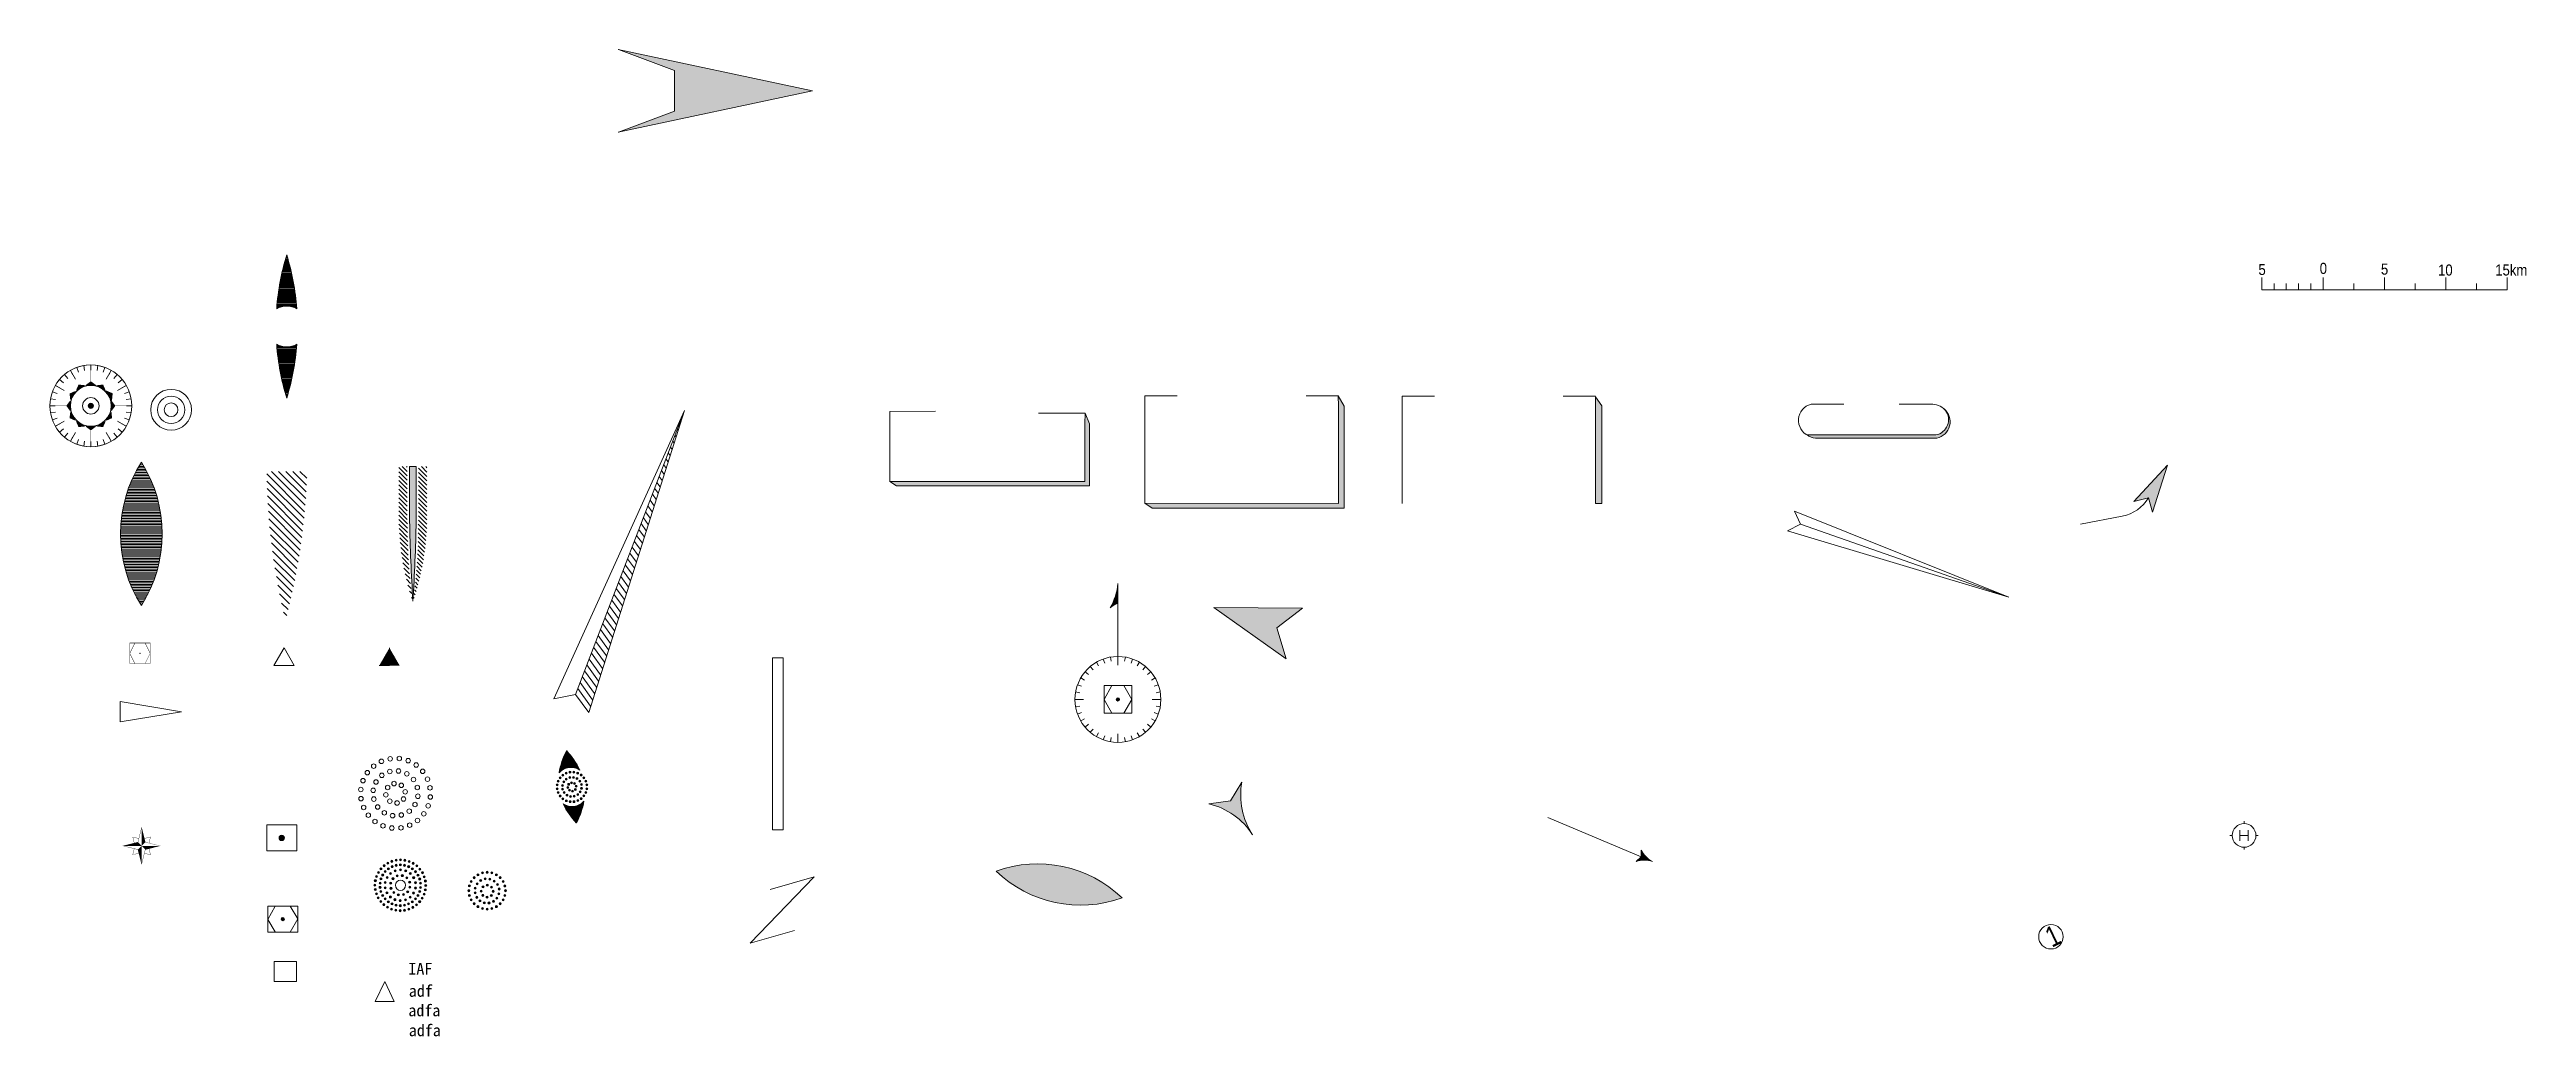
# Model space of a CAD drawing. Header units: metres. Extents: x 19099176 to 20012161, y 3456532 to 4050667.
# Drawn here: x 19146670 to 19251919, y 3725756 to 3767675 of the extents above; entities that cross this region are included whole.
import ezdxf
from ezdxf.enums import TextEntityAlignment as Align

# ---------------------------------------------------------------- set-up
doc = ezdxf.new("R2010")
doc.units = ezdxf.units.M
doc.header["$MEASUREMENT"] = 0
for name, pattern in [('ACAD_ISO03W100', [30, 12, -18]), ('Continuous1', [0]), ('ddhxT', [0]), ('DGN2', [0.1025624, 0.0512812, -0.0512812])]:
    doc.linetypes.add(name, pattern=pattern)
doc.layers.get('0').update_dxf_attribs({"color": 250, "lineweight": 0})
doc.layers.add('程序', color=7, linetype='Continuous', lineweight=0)
doc.styles.add('Legend', font='simhei.ttf')
doc.styles.add('Styledgn001', font='dgn001.shx')

# ---------------------------------------------------------------- blocks, each defined once
blk = doc.blocks.new('TOOL001')
for p, q in [((-1.532088886237955, 1.285575219373077), (-1.340577775458211, 1.124878316951444)), ((-1.285575219373077, 1.532088886237955), (-1.124878316951442, 1.340577775458211)), ((-1, 1.732050807568876), (-0.75, 1.299038105676658)), ((-1, 1.732050807568876), (-0.875, 1.515544456622766)), ((-0.6840402866513374, 1.879385241571815), (-0.5985352508199204, 1.644462086375338)), ((-0.3472963553338606, 1.969615506024416), (-0.3038843109171281, 1.723413567771364)), ((0, 2), (0, 1.75)), ((0.3472963553338689, 1.969615506024414), (0.3038843109171354, 1.723413567771361)), ((0.6840402866513451, 1.879385241571813), (0.5985352508199269, 1.644462086375336)), ((0.9999999999999988, 1.732050807568876), (0.7499999999999992, 1.299038105676658)), ((1.000000000000005, 1.732050807568873), (0.8750000000000056, 1.515544456622764)), ((1.285575219373084, 1.53208888623795), (1.124878316951448, 1.340577775458206)), ((1.532088886237959, 1.285575219373072), (1.340577775458215, 1.124878316951438)), ((-2, 0), (-1.75, 0)), ((-1.969615506024416, 0.3472963553338602), (-1.723413567771364, 0.3038843109171278)), ((-1.879385241571815, 0.6840402866513376), (-1.644462086375338, 0.5985352508199207)), ((-1.732050807568876, 1), (-1.299038105676658, 0.7500000000000006)), ((-1.732050807568876, 1), (-1.515544456622766, 0.8750000000000003)), ((1.040088112199764, 0.6001556491485106), (0.7351862693403195, 0.7346743575657732)), ((0.7351862693403195, 0.7346743575657732), (1.004337477358622, 0.267866080693403)), ((1.004337477358622, 0.267866080693403), (1.040088112199764, 0.6001556491485106)), ((1.732050807568875, 1), (1.299038105676656, 0.7500000000000006)), ((1.73205080756888, 0.9999999999999944), (1.51554445662277, 0.8749999999999948)), ((1.879385241571817, 0.6840402866513317), (1.64446208637534, 0.5985352508199152)), ((1.969615506024416, 0.3472963553338551), (1.723413567771364, 0.3038843109171232)), ((-1.969615506024416, -0.3472963553338602), (-1.723413567771364, -0.3038843109171278)), ((-1.879385241571815, -0.6840402866513376), (-1.644462086375338, -0.5985352508199207)), ((-1.732050807568876, -0.9999999999999998), (-1.299038105676658, -0.75)), ((-1.732050807568876, -0.9999999999999998), (-1.515544456622766, -0.8749999999999998)), ((-1.532088886237955, -1.285575219373077), (-1.340577775458211, -1.124878316951442)), ((1.732050807568875, -1), (1.299038105676656, -0.7500000000000006)), ((1.532088886237952, -1.28557521937308), (1.340577775458208, -1.124878316951446)), ((1.732050807568874, -1.000000000000002), (1.515544456622766, -0.8750000000000031)), ((1.879385241571815, -0.6840402866513418), (1.644462086375338, -0.598535250819924)), ((1.969615506024414, -0.3472963553338656), (1.723413567771362, -0.3038843109171324)), ((2, -5.3e-15), (1.75, -4.7e-15)), ((-1.285575219373079, -1.532088886237954), (-1.124878316951444, -1.340577775458209)), ((-1, -1.732050807568875), (-0.7500000000000006, -1.299038105676656)), ((-1.000000000000001, -1.732050807568875), (-0.875000000000001, -1.515544456622766)), ((-0.6840402866513392, -1.879385241571815), (-0.5985352508199218, -1.644462086375338)), ((-0.3472963553338629, -1.969615506024414), (-0.3038843109171301, -1.723413567771362)), ((-2.7e-15, -2), (-2.3e-15, -1.75)), ((0.3472963553338577, -1.969615506024416), (0.3038843109171255, -1.723413567771364)), ((0.6840402866513342, -1.879385241571817), (0.5985352508199174, -1.64446208637534)), ((0.9999999999999988, -1.732050807568876), (0.7499999999999992, -1.299038105676658)), ((0.9999999999999966, -1.732050807568879), (0.8749999999999968, -1.515544456622768)), ((1.285575219373074, -1.532088886237958), (1.12487831695144, -1.340577775458214))]:
    blk.add_line(p, q)
for points, const_width in [([(-2.009999999999998, 0, 1), (2.009999999999998, 0, 1)], 0.02), ([(-1.012499999999999, 0, 1), (1.012499999999999, 0, 1)], 0.0249999999999999), ([(-0.0625, 0, 1), (0.0625, 0, 1)], 0.125)]:
    blk.add_lwpolyline(points, format="xyb", close=True, dxfattribs=dict(const_width=const_width))
at = {"const_width": 0.01}
for points in [[(0, 1), (0, 2)], [(-1, 0), (-2, 0)], [(1, 0), (2, 0)], [(0, -1), (0, -2)]]:
    blk.add_lwpolyline(points, dxfattribs=at)
for radius in [2, 1, 0.4, 0.125]:
    blk.add_circle((0, 0), radius)
blk.add_point((0, 0))
blk.add_point((0, 0))
blk.add_point((0, 0))
blk.add_point((0, 0))
blk.add_point((0, 0))
blk.add_point((0, 0))
for points in [[(-1.003714809712046, 0.2701899079866525), (-1.200820551913449, 0.0002940177125317), (-1.006386094676452, -0.2672915935444824)], [(-0.7341475693719709, 0.735848729018645), (-1.039794094487232, 0.6006649027649404), (-1.005201720777459, 0.2717117371106798)], [(-0.267866080693403, 1.004337477358622), (-0.6001556491485106, 1.040088112199764), (-0.7346743575657732, 0.7379101272329779)], [(0.2701899079866525, 1.003714809712046), (0.0002940177125316, 1.200820551913449), (-0.2672915935444825, 1.006386094676452)], [(0.735848729018645, 0.7341475693719711), (0.6006649027649403, 1.039794094487232), (0.2717117371106797, 1.005201720777459)], [(1.004337477358622, 0.267866080693403), (1.040088112199764, 0.6001556491485106), (0.7379101272329779, 0.7346743575657732)], [(1.003714809712046, -0.2701899079866516), (1.200820551913449, -0.0002940177125306), (1.006386094676452, 0.2672915935444833)], [(-1.004337477358622, -0.2678660806934026), (-1.040088112199764, -0.6001556491485102), (-0.7379101272329783, -0.7346743575657727)], [(-0.7358487290186452, -0.7341475693719706), (-0.6006649027649407, -1.039794094487232), (-0.2717117371106803, -1.005201720777459)], [(-0.2701899079866525, -1.003714809712046), (-0.0002940177125317, -1.200820551913449), (0.2672915935444824, -1.006386094676452)], [(0.267866080693403, -1.004337477358622), (0.6001556491485106, -1.040088112199764), (0.7346743575657732, -0.7379101272329779)], [(0.7341475693719712, -0.7358487290186445), (1.039794094487232, -0.6006649027649398), (1.005201720777459, -0.2717117371106794)]]:
    blk.add_solid(points)
blk = doc.blocks.new('Tool004')
at = {"linetype": 'Continuous'}
for radius in [1, 0.6667, 0.3333]:
    blk.add_circle((0, 0), radius, dxfattribs=at)
blk = doc.blocks.new('TOOL005')
at = {"color": 0}
for p, q in [((-0.5334940581611473, 2.475), (0.5333857147972944, 2.475)), ((-0.5020557503582072, 2.549999999999999), (0.5019474069943552, 2.549999999999999)), ((-0.4695051563101611, 2.625), (0.4693968129463091, 2.624999999999999)), ((-0.4358239022576962, 2.7), (0.4357155588938433, 2.699999999999998)), ((-0.400992547618687, 2.774999999999999), (0.4008842042548341, 2.774999999999999)), ((-0.3649905162529592, 2.85), (0.3648821728891072, 2.849999999999998)), ((-0.3277960212237483, 2.925000000000001), (0.3276876778598963, 2.924999999999999)), ((-0.2893859823154772, 2.999999999999998), (0.2892776389516252, 3)), ((-0.2497359354638942, 3.075), (0.2496275921000413, 3.074999999999998)), ((-0.2088199331340421, 3.149999999999999), (0.2087115897701901, 3.149999999999999)), ((-0.1666104345406048, 3.225), (0.1665020911767527, 3.225)), ((-0.1230781844401383, 3.299999999999999), (0.1229698410762854, 3.299999999999999)), ((-0.0781920790304662, 3.375), (0.0780837356666142, 3.374999999999998)), ((-0.0319190172633519, 3.45), (0.031810673899499, 3.449999999999998)), ((-0.8968974736914168, 1.274999999999999), (0.8967891303275639, 1.274999999999999)), ((-0.8814337689385408, 1.349999999999999), (0.8813254255746878, 1.349999999999999)), ((-0.8650452965105195, 1.424999999999999), (0.8649369531466657, 1.424999999999999)), ((-0.8477248662055981, 1.5), (0.8476165228417452, 1.5)), ((-0.8294647976770175, 1.574999999999999), (0.8293564543131646, 1.574999999999999)), ((-0.8102569022433652, 1.649999999999999), (0.8101485588795123, 1.649999999999999)), ((-0.7900924631446138, 1.725), (0.7899841197807609, 1.724999999999999)), ((-0.7689622141255095, 1.799999999999999), (0.7688538707616566, 1.799999999999999)), ((-0.7468563162148332, 1.875), (0.7467479728509803, 1.875)), ((-0.7237643325544294, 1.949999999999999), (0.7236559891905756, 1.95)), ((-0.6996752011154124, 2.024999999999999), (0.6995668577515586, 2.024999999999999)), ((-0.6745772051206096, 2.1), (0.6744688617567558, 2.1)), ((-0.6484579409714826, 2.174999999999998), (0.6483495976076306, 2.174999999999998)), ((-0.6213042834544505, 2.25), (0.6211959400905978, 2.25)), ((-0.593102347975063, 2.324999999999999), (0.5929940046112093, 2.324999999999999)), ((-0.5638374495385367, 2.399999999999999), (0.5637291061746847, 2.399999999999999)), ((-1.023159362990775, 0), (1.023051019626922, 0)), ((-1.022728640102749, 0.075), (1.022620296738896, 0.075)), ((-1.021432177192146, 0.15), (1.021323833828295, 0.15)), ((-1.019269455825537, 0.225), (1.019161112461685, 0.225)), ((-1.016239610245758, 0.3), (1.016131266881904, 0.3)), ((-1.012341425636283, 0.375), (1.012233082272429, 0.375)), ((-1.007573335679331, 0.45), (1.007464992315477, 0.45)), ((-1.001933419396204, 0.525), (1.001825076032351, 0.525)), ((-0.995419397254932, 0.6), (0.9953110538910784, 0.6)), ((-0.9880286265266968, 0.675), (0.9879202831628442, 0.675)), ((-0.9797580958688136, 0.75), (0.9796497525049596, 0.75)), ((-0.9706044191080324, 0.825), (0.9704960757441796, 0.8249999999999998)), ((-0.9605638281938808, 0.9), (0.960455484830028, 0.9)), ((-0.9496321652872136, 0.975), (0.9495238219233606, 0.975)), ((-0.9378048739444879, 1.05), (0.9376965305806344, 1.05)), ((-0.9250769893531184, 1.125), (0.9249686459892644, 1.125)), ((-0.9114431275677672, 1.199999999999999), (0.9113347842039144, 1.199999999999999)), ((-1.022724518003403, -0.075), (1.022616174639549, -0.075)), ((-1.021423931345752, -0.15), (1.021315587981899, -0.15)), ((-1.019257082933396, -0.225), (1.019148739569541, -0.225)), ((-1.016223105351569, -0.3), (1.016114761987715, -0.3)), ((-1.012320782116195, -0.375), (1.012212438752343, -0.375)), ((-1.007548545228611, -0.45), (1.007440201864757, -0.45)), ((-1.001904472012443, -0.5250000000000004), (1.00179612864859, -0.525)), ((-0.9953862812177352, -0.6000000000000001), (0.995277937853882, -0.6)), ((-0.9879913283737372, -0.675), (0.9878829850098843, -0.675)), ((-0.979716600368139, -0.7500000000000001), (0.979608257004286, -0.75)), ((-0.9705587092265108, -0.8249999999999998), (0.970450365862658, -0.825)), ((-0.9605138850615952, -0.9), (0.9604055416977424, -0.9)), ((-0.9495779681576592, -0.975), (0.9494696247938056, -0.975)), ((-0.9377464001503596, -1.05), (0.937638056786506, -1.05)), ((-0.9250142142574604, -1.125), (0.9249058708936077, -1.125)), ((-0.9113760245102362, -1.199999999999999), (0.9112676811463822, -1.199999999999999)), ((-0.8968260139293776, -1.274999999999999), (0.8967176705655246, -1.274999999999999)), ((-0.8813579215826772, -1.349999999999999), (0.8812495782188243, -1.349999999999999)), ((-0.8649650284546044, -1.424999999999999), (0.8648566850907518, -1.425)), ((-0.8476401420500501, -1.5), (0.8475317986861963, -1.5)), ((-0.82937557964578, -1.575), (0.8292672362819262, -1.574999999999999)), ((-0.8101631500936601, -1.649999999999999), (0.8100548067298075, -1.649999999999999)), ((-0.7899941340690173, -1.724999999999999), (0.7898857907051644, -1.725)), ((-0.7688592626457523, -1.799999999999999), (0.7687509192819002, -1.799999999999999)), ((-0.7467486940666817, -1.874999999999999), (0.7466403507028279, -1.875)), ((-0.7236519885628896, -1.95), (0.7235436451990376, -1.95)), ((-0.6995580810594773, -2.024999999999999), (0.6994497376956234, -2.024999999999999)), ((-0.6744552515865934, -2.099999999999999), (0.6743469082227405, -2.1)), ((-0.6483310931939715, -2.174999999999998), (0.6482227498301179, -2.174999999999998)), ((-0.6211724771437055, -2.25), (0.6210641337798526, -2.25)), ((-0.5929655151296293, -2.324999999999999), (0.5928571717657763, -2.324999999999999)), ((-0.5636955182416274, -2.399999999999999), (0.5635871748777747, -2.399999999999999)), ((-0.5333469523592173, -2.475), (0.5332386089953643, -2.475)), ((-0.5019033896199271, -2.549999999999998), (0.501795046256075, -2.549999999999998)), ((-0.4693474555637797, -2.624999999999999), (0.4692391121999268, -2.625)), ((-0.4356607715045168, -2.699999999999998), (0.4355524281406639, -2.699999999999998)), ((-0.4008238916200906, -2.774999999999999), (0.4007155482562377, -2.774999999999999)), ((-0.3648162341880727, -2.85), (0.3647078908242207, -2.85)), ((-0.3276160063144431, -2.924999999999998), (0.3275076629505911, -2.924999999999998)), ((-0.2892001214149378, -3), (0.2890917780510849, -3)), ((-0.2495441086044794, -3.074999999999998), (0.2494357652406265, -3.074999999999998)), ((-0.2086220130295029, -3.149999999999999), (0.20851366966565, -3.149999999999999)), ((-0.1664062860370397, -3.225), (0.1662979426731876, -3.225)), ((-0.1228676639091866, -3.299999999999998), (0.1227593205453346, -3.299999999999998)), ((-0.077975033697248, -3.374999999999998), (0.0778666903333951, -3.374999999999998)), ((-0.0316952844604739, -3.45), (0.0315869410966219, -3.449999999999998))]:
    blk.add_line(p, q, dxfattribs=at)
for centre, radius, start, end in [((5.475680838987786, 0.0001785805398236), 6.498840204432156, 147.4126268497658, 212.5873731502342), ((-5.475789182351644, 0.0001785805398233), 6.49884020443216, 327.4126268497659, 32.58737315023415)]:
    blk.add_arc(centre, radius, start, end)
blk = doc.blocks.new('DME')
at = {"const_width": 0.02}
for points in [[(-0.25, 0.5), (-0.5, 0)], [(-0.4999999999999966, -0.5), (-0.5, 0.5)], [(-0.5, 0.5), (0.5, 0.5)], [(-0.5, 0), (-0.25, -0.5)], [(0.25, 0.5), (0.5, 0)], [(0.5, 0), (0.25, -0.5)], [(0.5, 0.5), (0.5, -0.5)], [(0.5, -0.5), (-0.4999999999999966, -0.5)]]:
    blk.add_lwpolyline(points, dxfattribs=at)
blk.add_point((0, 0))
blk = doc.blocks.new('*X42')
at = {"color": 0, "linetype": 'Continuous'}
for p, q in [((-0.269688020304363, 2.45), (0.269688020304363, 2.45)), ((-0.2591222854534632, 2.5), (0.2591222854534614, 2.5)), ((-0.2483332658088297, 2.549999999999999), (0.2483332658088315, 2.549999999999999)), ((-0.2373203428951953, 2.6), (0.2373203428951935, 2.6)), ((-0.2260828830440911, 2.649999999999999), (0.2260828830440911, 2.649999999999999)), ((-0.2146202372003039, 2.7), (0.2146202372003021, 2.7)), ((-0.202931740722379, 2.75), (0.2029317407223807, 2.75)), ((-0.1910167131771061, 2.799999999999999), (0.1910167131771061, 2.799999999999999)), ((-0.1788744581277459, 2.85), (0.1788744581277477, 2.85)), ((-0.1665042629159057, 2.9), (0.1665042629159057, 2.9)), ((-0.1539053984368444, 2.95), (0.1539053984368444, 2.95)), ((-0.1410771189080684, 3), (0.1410771189080702, 3)), ((-0.1280186616310015, 3.049999999999999), (0.1280186616310033, 3.049999999999999)), ((-0.1147292467455685, 3.1), (0.1147292467455667, 3.1)), ((-0.1012080769774695, 3.149999999999999), (0.1012080769774695, 3.149999999999999)), ((-0.0874543373779737, 3.2), (0.0874543373779719, 3.2)), ((-0.073467195055974, 3.25), (0.0734671950559722, 3.25)), ((-0.0592457989021256, 3.299999999999999), (0.0592457989021273, 3.299999999999999)), ((-0.0447892793048226, 3.35), (0.0447892793048208, 3.35)), ((-0.0300967478577388, 3.399999999999999), (0.0300967478577388, 3.399999999999999)), ((-0.0151672970587651, 3.45), (0.0151672970587651, 3.45)), ((-0.4576380968715057, 1.25), (0.457638096871504, 1.25)), ((-0.4522822791754031, 1.3), (0.4522822791754031, 1.3)), ((-0.4467138741417962, 1.35), (0.4467138741417979, 1.35)), ((-0.4409325830624642, 1.399999999999999), (0.4409325830624642, 1.399999999999999)), ((-0.4349380952168236, 1.45), (0.4349380952168236, 1.45)), ((-0.4287300877869509, 1.5), (0.4287300877869509, 1.5)), ((-0.4223082257690153, 1.55), (0.4223082257690153, 1.55)), ((-0.4156721618810481, 1.6), (0.4156721618810481, 1.6)), ((-0.4088215364670075, 1.649999999999999), (0.4088215364670093, 1.649999999999999)), ((-0.4017559773970573, 1.7), (0.4017559773970554, 1.7)), ((-0.3944750999640032, 1.75), (0.394475099964005, 1.75)), ((-0.3869785067758258, 1.8), (0.3869785067758258, 1.8)), ((-0.3792657876442096, 1.85), (0.3792657876442114, 1.85)), ((-0.3713365194690361, 1.9), (0.3713365194690379, 1.9)), ((-0.3631902661187212, 1.95), (0.3631902661187212, 1.95)), ((-0.3548265783063389, 2), (0.3548265783063407, 2)), ((-0.3462449934614504, 2.049999999999999), (0.3462449934614504, 2.049999999999999)), ((-0.3374450355975291, 2.1), (0.3374450355975309, 2.1)), ((-0.3284262151749129, 2.149999999999999), (0.3284262151749111, 2.149999999999999)), ((-0.3191880289591662, 2.2), (0.3191880289591662, 2.2)), ((-0.3097299598747831, 2.25), (0.3097299598747831, 2.25)), ((-0.3000514768540921, 2.299999999999999), (0.3000514768540921, 2.299999999999999)), ((-0.2901520346812774, 2.35), (0.2901520346812774, 2.35)), ((-0.2800310738314131, 2.399999999999999), (0.2800310738314131, 2.399999999999999)), ((-0.4891989802143543, 0.9), (-0.4358898943540668, 0.9)), ((-0.4853239028572638, 0.95), (-0.312249899919919, 0.95)), ((-0.4812379991808983, 1), (0.4812379991808983, 1)), ((-0.4769410524754605, 1.05), (0.4769410524754624, 1.05)), ((-0.4724328345172319, 1.1), (0.4724328345172319, 1.1)), ((-0.4677131055073592, 1.149999999999999), (0.4677131055073592, 1.149999999999999)), ((-0.4627816140073904, 1.199999999999999), (0.4627816140073886, 1.199999999999999)), ((0.312249899919919, 0.95), (0.4853239028572657, 0.95)), ((0.4358898943540668, 0.9), (0.4891989802143543, 0.9)), ((-0.4891989802143543, -0.9), (-0.4358898943540668, -0.9)), ((-0.4853239028572638, -0.95), (-0.312249899919919, -0.95)), ((-0.4812379991808983, -1), (0.4812379991808983, -1)), ((-0.4769410524754605, -1.05), (0.4769410524754624, -1.05)), ((-0.4724328345172319, -1.1), (0.4724328345172319, -1.1)), ((-0.4677131055073592, -1.149999999999999), (0.4677131055073592, -1.149999999999999)), ((-0.4627816140073904, -1.199999999999999), (0.4627816140073886, -1.199999999999999)), ((0.312249899919919, -0.95), (0.4853239028572657, -0.95)), ((0.4358898943540668, -0.9), (0.4891989802143543, -0.9)), ((-0.4576380968715057, -1.25), (0.457638096871504, -1.25)), ((-0.4522822791754031, -1.3), (0.4522822791754031, -1.3)), ((-0.4467138741417962, -1.35), (0.4467138741417979, -1.35)), ((-0.4409325830624642, -1.399999999999999), (0.4409325830624642, -1.399999999999999)), ((-0.4349380952168236, -1.45), (0.4349380952168236, -1.45)), ((-0.4287300877869509, -1.5), (0.4287300877869509, -1.5)), ((-0.4223082257690153, -1.55), (0.4223082257690153, -1.55)), ((-0.4156721618810481, -1.6), (0.4156721618810481, -1.6)), ((-0.4088215364670075, -1.649999999999999), (0.4088215364670093, -1.649999999999999)), ((-0.4017559773970573, -1.7), (0.4017559773970554, -1.7)), ((-0.3944750999640032, -1.75), (0.394475099964005, -1.75)), ((-0.3869785067758258, -1.8), (0.3869785067758258, -1.8)), ((-0.3792657876442096, -1.85), (0.3792657876442114, -1.85)), ((-0.3713365194690361, -1.9), (0.3713365194690379, -1.9)), ((-0.3631902661187212, -1.95), (0.3631902661187212, -1.95)), ((-0.3548265783063389, -2), (0.3548265783063407, -2)), ((-0.3462449934614504, -2.049999999999999), (0.3462449934614504, -2.049999999999999)), ((-0.3374450355975291, -2.1), (0.3374450355975309, -2.1)), ((-0.3284262151749129, -2.149999999999999), (0.3284262151749111, -2.149999999999999)), ((-0.3191880289591662, -2.2), (0.3191880289591662, -2.2)), ((-0.3097299598747831, -2.25), (0.3097299598747831, -2.25)), ((-0.3000514768540921, -2.299999999999999), (0.3000514768540921, -2.299999999999999)), ((-0.2901520346812774, -2.35), (0.2901520346812774, -2.35)), ((-0.2800310738314131, -2.399999999999999), (0.2800310738314131, -2.399999999999999)), ((-0.269688020304363, -2.45), (0.269688020304363, -2.45)), ((-0.2591222854534632, -2.5), (0.2591222854534614, -2.5)), ((-0.2483332658088297, -2.549999999999999), (0.2483332658088315, -2.549999999999999)), ((-0.2373203428951953, -2.6), (0.2373203428951935, -2.6)), ((-0.2260828830440911, -2.649999999999999), (0.2260828830440911, -2.649999999999999)), ((-0.2146202372003039, -2.7), (0.2146202372003021, -2.7)), ((-0.202931740722379, -2.75), (0.2029317407223807, -2.75)), ((-0.1910167131771061, -2.799999999999999), (0.1910167131771061, -2.799999999999999)), ((-0.1788744581277459, -2.85), (0.1788744581277477, -2.85)), ((-0.1665042629159057, -2.9), (0.1665042629159057, -2.9)), ((-0.1539053984368444, -2.95), (0.1539053984368444, -2.95)), ((-0.1410771189080684, -3), (0.1410771189080702, -3)), ((-0.1280186616310015, -3.049999999999999), (0.1280186616310033, -3.049999999999999)), ((-0.1147292467455685, -3.1), (0.1147292467455667, -3.1)), ((-0.1012080769774695, -3.149999999999999), (0.1012080769774695, -3.149999999999999)), ((-0.0874543373779737, -3.2), (0.0874543373779719, -3.2)), ((-0.073467195055974, -3.25), (0.0734671950559722, -3.25)), ((-0.0592457989021256, -3.299999999999999), (0.0592457989021273, -3.299999999999999)), ((-0.0447892793048226, -3.35), (0.0447892793048208, -3.35)), ((-0.0300967478577388, -3.399999999999999), (0.0300967478577388, -3.399999999999999)), ((-0.0151672970587651, -3.45), (0.0151672970587651, -3.45))]:
    blk.add_line(p, q, dxfattribs=at)
blk = doc.blocks.new('TOOL006')
at = {"linetype": 'Continuous'}
for centre, radius, start, end in [((11.44798416469449, 0), 11.97106266941644, 163, 175.8277307848477), ((-11.44798416469449, 0), 11.97106266941644, 4.172269215152294, 17.00000000000001), ((0, 0), 0.9999999999999998, 60.57045864268863, 119.4295413573113), ((11.44798416469449, 0), 11.97106266941644, 184.1722692151522, 197), ((0, 0), 0.9999999999999998, 240.5704586426886, 299.4295413573113), ((-11.44798416469449, 0), 11.97106266941644, 342.9999999999999, 355.8277307848478)]:
    blk.add_arc(centre, radius, start, end, dxfattribs=at)
blk.add_blockref('*X42', (0, 0), dxfattribs=at)
blk = doc.blocks.new('*X46')
at = {"color": 0}
for p, q in [((0.5277182445702701, 19.2005609505344), (-0.5989842665077312, 20.3272634616124)), ((0.5090669032542046, 19.0070802574945), (-0.5943548376375567, 20.11050199838626)), ((0.4886651411980232, 18.81534998519471), (-0.5872293490027368, 19.89124447539548)), ((0.5445755689847723, 19.39583566047586), (-0.4595887705393617, 20.4)), ((0.5595928797785952, 19.592950384038), (-0.2474567361833969, 20.4)), ((0.5727215953330324, 19.79195370283953), (-0.0353247018274322, 20.4)), ((0.5839103459092989, 19.99289698661923), (0.1768073325285326, 20.4)), ((0.5931047491281767, 20.19583461775631), (0.3889393668844949, 20.4)), ((0.4665543215709569, 18.62532877046582), (-0.5775166536752537, 19.66939974571203)), ((0.4427737271693779, 18.43697733051144), (-0.5651188700800134, 19.44486992776083)), ((0.4173606996887962, 18.25025832363605), (-0.5499306664751522, 19.2175496898)), ((0.3903507670484565, 18.06513622192043), (-0.5318384439120223, 18.98732543288091)), ((0.3617777599979526, 17.88157719461497), (-0.5107193994573686, 18.75407435407029)), ((0.3316739190881854, 17.69954900116877), (-0.4864404474606979, 18.51766336771765)), ((0.3000699929619195, 17.51902089293908), (-0.4588569716004082, 18.2779478575014)), ((0.2669953288088607, 17.33996352273617), (-0.4278113740195586, 18.03477022556459)), ((0.2324779557346588, 17.16234886145441), (-0.3931313796262934, 17.78795819681536)), ((0.1965446617095274, 16.98615012112357), (-0.3546280429820001, 17.5373228258151)), ((0.1592210646894934, 16.81134168378764), (-0.3120933912953951, 17.28265613977253)), ((0.1205316784392814, 16.63789903568189), (-0.2652976187085372, 17.02372833282971)), ((0.0804999735299355, 16.46579870623527), (-0.2139857226317048, 16.76028440239691)), ((0.0391484339349226, 16.29501821147432), (-0.157873439951544, 16.49204008536079)), ((-0.0035013903949839, 16.12553600144826), (-0.0966422959801143, 16.21867690703339))]:
    blk.add_line(p, q, dxfattribs=at)
blk = doc.blocks.new('TOOL008')
at = {"lineweight": 25, "xscale": 1.647058823529411, "yscale": 1.647058823529411, "zscale": 1.647058823529411}
blk.add_blockref('*X46', (0.0057669959446822, -26.55970635532655), dxfattribs=at)
blk = doc.blocks.new('TOOL010')
for p, q in [((0, 0.577350269189626), (-0.5000000000000002, -0.2886751345948128)), ((0.5, -0.288675134594813), (0, 0.577350269189626)), ((-0.5000000000000001, -0.288675134594813), (0.5, -0.288675134594813))]:
    blk.add_line(p, q)
blk = doc.blocks.new('强制报告点')
for p, q in [((-0.5, -0.2886751345947687), (0.25, 0.144337567297498)), ((0, 0.577350269189765), (0, -0.2886751345947687)), ((0, -0.2886751345947687), (-0.5, -0.2886751345947687))]:
    blk.add_line(p, q)
blk.add_solid([(0, 0.577350269189765), (-0.5, -0.2886751345947687), (0.5, -0.2886751345947687)])
blk = doc.blocks.new('羽毛')
for p, q in [((-6.391012528474247, -14.09968621527029), (0, 0)), ((-5.327378893327078, -13.87829649848697), (0, 0)), ((-4.685083696596591, -14.7545309401581), (-5.68e-14, 2.84e-14)), ((-0.463146891668032, -1.206538902831282), (-0.4073076074993196, -1.282716187413114)), ((-0.3525961643576068, -0.9185444120209352), (-0.3100854236562327, -0.976538579396184)), ((-0.2420454370471816, -0.6305499212105872), (-0.212863239813089, -0.6703609713792531)), ((-0.131494709736728, -0.3425554304002247), (-0.1156410559699736, -0.3641833633623221)), ((-0.9053498009097892, -2.358516866072732), (-0.7961963428718093, -2.507426619480837)), ((-0.7947990735993358, -2.07052237526237), (-0.6989741590286941, -2.201249011463914)), ((-0.6842483462888822, -1.782527884452008), (-0.6017519751855787, -1.895071403446975)), ((-0.5736976189784855, -1.494533393641653), (-0.5045297913424635, -1.588893795430044)), ((-1.347552710151489, -3.51049482931414), (-1.185085078244297, -3.732137051548555)), ((-1.237001982841064, -3.222500338503792), (-1.087862894401155, -3.425959443531631)), ((-1.126451255530639, -2.934505847693428), (-0.9906407105580683, -3.1197818355147)), ((-1.015900528220214, -2.646511356883066), (-0.8934185267149246, -2.813604227497768)), ((-1.789755619393246, -4.662472792555568), (-1.57397381361676, -4.956847483616286)), ((-1.679204892082793, -4.374478301745221), (-1.476751629773643, -4.650669875599355)), ((-1.568654164772367, -4.086483810934851), (-1.379529445930528, -4.344492267582417)), ((-1.458103437461943, -3.798489320124494), (-1.282307262087414, -4.038314659565486)), ((-2.231958528634946, -5.81445075579699), (-1.962862548989249, -6.18155791568401)), ((-2.121407801324551, -5.526456264986626), (-1.865640365146133, -5.875380307667086)), ((-2.010857074014096, -5.238461774176272), (-1.768418181303018, -5.569202699650148)), ((-1.900306346703671, -4.950467283365938), (-1.671195997459903, -5.263025091633223)), ((-2.78471216518713, -7.254423209848782), (-2.448973468204854, -7.712445955768671)), ((-2.674161437876704, -6.966428719038412), (-2.351751284361739, -7.406268347751727)), ((-2.563610710566279, -6.67843422822807), (-2.254529100518595, -7.100090739734794)), ((-2.453059983255826, -6.390439737417699), (-2.15730691667548, -6.793913131717862)), ((-2.342509255945401, -6.102445246607343), (-2.060084732832364, -6.487735523700948)), ((-3.226915074428858, -8.406401173090202), (-2.837862203577343, -8.937156387836403)), ((-3.116364347118433, -8.118406682279847), (-2.7406400197342, -8.630978779819463)), ((-3.005813619808008, -7.830412191469492), (-2.643417835891085, -8.324801171802532)), ((-2.895262892497555, -7.542417700659136), (-2.54619565204797, -8.018623563785594)), ((-3.669117983670588, -9.55837913633163), (-3.226750938949805, -10.16186681990412)), ((-3.558567256360162, -9.270384645521276), (-3.129528755106689, -9.855689211887196)), ((-3.448016529049708, -8.982390154710913), (-3.032306571263574, -9.549511603870261)), ((-3.337465801739313, -8.694395663900558), (-2.935084387420458, -9.243333995853332)), ((-4.111320892912317, -10.71035709957304), (-3.615639674322295, -11.38657725197184)), ((-4.000770165601919, -10.42236260876269), (-3.51841749047918, -11.08039964395491)), ((-3.890219438291466, -10.13436811795234), (-3.421195306636036, -10.77422203593798)), ((-3.779668710981013, -9.846373627141979), (-3.323973122792922, -10.46804442792105)), ((-4.553523802154045, -11.86233506281447), (-4.004528409694755, -12.61128768403956)), ((-4.442973074843621, -11.57434057200412), (-3.907306225851641, -12.30511007602263)), ((-4.332422347533166, -11.28634608119376), (-3.810084042008526, -11.9989324680057)), ((-4.221871620222772, -10.99835159038341), (-3.71286185816541, -11.69275485998877)), ((-5.106277438706229, -13.30230751686626), (-4.490639328910362, -14.14217572412422)), ((-4.999219857705952, -13.00954759246346), (-4.393417145067246, -13.83599811610729)), ((-4.885175984085349, -12.72631853524554), (-4.296194961224131, -13.52982050809037)), ((-4.774625256774925, -12.43832404443518), (-4.198972777381015, -13.22364290007343)), ((-4.6640745294645, -12.15032955362482), (-4.101750593537872, -12.9174652920565)), ((-5.327378893327078, -13.87829649848697), (-6.391012528474247, -14.09968621527029)), ((-5.327378893327078, -13.87829649848697), (-4.685083696596591, -14.7545309401581)), ((-5.216828166016653, -13.59030200767661), (-4.587861512753476, -14.44835333214117))]:
    blk.add_line(p, q)
blk = doc.blocks.new('_ClosedBlank')
at = {"color": 0}
for p, q in [((-1, 0.1666666666666667), (0, 0)), ((-1, 0.1666666666666667), (-1, -0.1666666666666667)), ((0, 0), (-1, -0.1666666666666667))]:
    blk.add_line(p, q, dxfattribs=at)
blk = doc.blocks.new('TOOL020')
at = {"color": 7, "const_width": 0.05}
blk.add_lwpolyline([(-0.601040764008566, -0.601040764008566), (-3, 0), (-0.601040764008566, 0.601040764008566), (0, 3), (0.601040764008566, 0.601040764008566), (3, 0), (0.601040764008566, -0.601040764008566), (0, -3)], close=True, dxfattribs=at)
for points in [[(-1.199415842747129, 0.4511224956641335), (-1.449568901432421, 1.449568901432421), (-0.4511224956641371, 1.199415842747136)], [(0.4511224956641371, 1.199415842747136), (1.449568901432421, 1.449568901432421), (1.199415842747129, 0.4511224956641335)], [(-0.4511224956641371, -1.199415842747136), (-1.449568901432421, -1.449568901432421), (-1.199415842747129, -0.4511224956641335)], [(1.199415842747129, -0.4511224956641335), (1.449568901432421, -1.449568901432421), (0.4511224956641371, -1.199415842747136)]]:
    blk.add_lwpolyline(points, dxfattribs=at)
at = {"color": 7}
for points in [[(0, 0), (-0.601040764008566, 0.601040764008566), (-3, 0)], [(0, 0), (0, -3), (-0.601040764008566, -0.601040764008566)], [(0, 3), (0, 0), (0.601040764008566, 0.601040764008566)], [(0, 0), (3, 0), (0.601040764008566, -0.601040764008566)]]:
    blk.add_solid(points, dxfattribs=at)
blk = doc.blocks.new('BOX1')
at = {"linetype": 'Continuous', "lineweight": -2}
blk.add_hatch(color=7, dxfattribs=at).paths.add_polyline_path([(0.8802000000000003, 0.2752000000000017), (0.8847000000000005, 0.3728000000000016), (0.9245999999999999, 0.2752000000000017), (0.9245999999999999, -0.2619999999999987), (0.9245999999999999, -0.3019999999999996), (-0.8720999999999997, -0.3019999999999996), (-0.9359000000000002, -0.2620999999999984), (0.8802000000000003, -0.2619999999999987)])
at = {"color": 7, "linetype": 'Continuous', "lineweight": 0}
for p, q in [((-0.9367000000000001, 0.3880000000000017), (-0.5103000000000009, 0.3924000000000003)), ((-0.9367000000000001, 0.3880000000000017), (-0.9359000000000002, -0.2620999999999984)), ((0.8847000000000005, 0.3728000000000016), (0.4487000000000005, 0.3728000000000016))]:
    blk.add_line(p, q, dxfattribs=at)
at = {"color": 7, "linetype": 'Continuous', "lineweight": -2}
blk.add_lwpolyline([(0.8802000000000003, 0.2752000000000017), (0.8847000000000005, 0.3728000000000016), (0.9245999999999999, 0.2752000000000017), (0.9245999999999999, -0.2619999999999987), (0.9245999999999999, -0.3019999999999996), (-0.8720999999999997, -0.3019999999999996), (-0.9359000000000002, -0.2620999999999984), (0.8802000000000003, -0.2619999999999987), (0.8802000000000003, 0.2752000000000017)], close=True, dxfattribs=at)
at = {"color": 7, "linetype": 'Continuous', "lineweight": 0}
blk.add_point((0.8806999999999992, 0.3717000000000006), dxfattribs=at)
blk = doc.blocks.new('BOX2')
blk.add_hatch(color=7).paths.add_polyline_path([(0.9234999999999998, 0.4529999999999994), (0.9207999999999998, 0.5483999999999991), (0.9766999999999997, 0.4529999999999994), (0.9766999999999997, -0.4526000000000003), (0.9766999999999997, -0.4969999999999999), (-0.8110999999999999, -0.4969999999999999), (-0.8792, -0.4516000000000009), (0.9234999999999998, -0.4526000000000003)])
at = {"color": 7, "linetype": 'Continuous', "lineweight": 0}
for p, q in [((-0.8792, 0.5483999999999991), (-0.8792, -0.4516000000000009)), ((-0.8792, 0.5483999999999991), (-0.5791999999999999, 0.5483999999999991)), ((0.9207999999999998, 0.5483999999999991), (0.6208, 0.5483999999999991))]:
    blk.add_line(p, q, dxfattribs=at)
at = {"color": 7}
blk.add_lwpolyline([(0.9234999999999998, 0.4529999999999994), (0.9207999999999998, 0.5483999999999991), (0.9766999999999997, 0.4529999999999994), (0.9766999999999997, -0.4526000000000003), (0.9766999999999997, -0.4969999999999999), (-0.8110999999999999, -0.4969999999999999), (-0.8792, -0.4516000000000009), (0.9234999999999998, -0.4526000000000003), (0.9234999999999998, 0.4529999999999994)], close=True, dxfattribs=at)
blk = doc.blocks.new('BOX3')
at = {"linetype": 'Continuous'}
blk.add_hatch(color=7, dxfattribs=at).paths.add_polyline_path([(0.9824000000000002, 0.3878000000000004), (0.9824000000000002, 0.4720999999999993), (1.0401, 0.3878000000000004), (1.0401, -0.5222999999999995), (0.9824000000000002, -0.5222999999999995)])
at = {"color": 7, "linetype": 'Continuous', "lineweight": 0}
for p, q in [((-0.8186, 0.4768999999999988), (-0.8186, -0.5230999999999995)), ((-0.8186, 0.4768999999999988), (-0.5185999999999993, 0.4768999999999988)), ((0.6814, 0.4768999999999988), (0.9813999999999998, 0.4768999999999988))]:
    blk.add_line(p, q, dxfattribs=at)
blk.add_lwpolyline([(0.9824000000000002, 0.3878000000000004), (0.9824000000000002, 0.4720999999999993), (1.0401, 0.3878000000000004), (1.0401, -0.5222999999999995), (0.9824000000000002, -0.5222999999999995), (0.9824000000000002, 0.3878000000000004)], close=True, dxfattribs=at)
blk = doc.blocks.new('FVOR')
at = {"color": 7, "linetype": 'Continuous', "lineweight": 0}
blk.add_lwpolyline([(-0.04999999999999893, 0), (0.05000000000000071, 0), (0.05000000000000071, 1.6), (-0.04999999999999893, 1.6), (-0.04999999999999893, 0)], close=True, dxfattribs=at)
blk = doc.blocks.new('NDB1')
for centre in [(1334.349452562579, 470.2965033167625), (1334.697545908697, 470.3989749931116), (1335.060299882898, 470.4078618446606), (1335.412993401773, 470.3225582464956), (1333.61583924056, 469.5260427595399), (1333.789519988786, 469.8446403423568), (1334.039741831075, 470.1074300905484), (1334.136536204111, 469.4752899040004), (1334.367657825242, 469.7380837937617), (1334.597544503937, 469.25549147928), (1334.681753228197, 469.8924272745871), (1334.852314366111, 469.4110242229722), (1335.031004235039, 469.9148229504844), (1335.142442121276, 469.3408529833578), (1335.362240546237, 469.8018612831852), (1335.625034435998, 469.5707396620533), (1335.731590984586, 470.1488774985096), (1335.779377916821, 469.2566442590974), (1335.994380732784, 469.8986556559821), (1336.183453958998, 469.5889449247143), (1336.285925635348, 469.2408515785955), (1333.530535642636, 469.1733492409012), (1333.539422493945, 468.8105952664637), (1333.641894170531, 468.4625019203445), (1334.023574536572, 469.1440535928032), (1334.045970212708, 468.7948025859614), (1334.200313693294, 468.4807071830055), (1334.527373264322, 468.9653637241145), (1334.682906008016, 468.710593861701), (1334.973033763177, 468.640422622087), (1335.227803625592, 468.7959553657793), (1335.297974865207, 469.0860831209438), (1335.457690304291, 468.3133630510592), (1335.688811925182, 468.5761569408201), (1335.801773592717, 468.9073932520168), (1336.209508888729, 468.5254040852801), (1336.294812486656, 468.8780976041576), (1333.830967396745, 468.1527911888384), (1334.093757144699, 467.9025693465492), (1334.412354727516, 467.7288885983248), (1334.463107583055, 468.2495855618736), (1334.765048246391, 467.6435850003977), (1334.794343894253, 468.136623894336), (1335.127802220832, 467.6524718517085), (1335.143594901332, 468.1590195704721), (1335.475895566713, 467.7549435282967), (1335.785606298217, 467.9440167545104), (1336.035828140506, 468.2068065024637)]:
    blk.add_circle(centre, 0.08999999999999997)
blk = doc.blocks.new('NDME')
at = {"linetype": 'Continuous', "lineweight": -2}
h = blk.add_hatch(color=7, dxfattribs=at)
edge = h.paths.add_edge_path()
edge.add_arc((-4.485819135879865e-05, -2.273736754432321e-13), 0.025, 0, 360)
at = {"color": 7, "linetype": 'Continuous', "lineweight": -2}
blk.add_lwpolyline([(-0.1399000000001251, -0.120900000000006), (0.1400000000003274, -0.120900000000006), (0.1400000000003274, 0.1208000000000311), (-0.1399000000001251, 0.1208000000000311), (-0.1399000000001251, -0.120900000000006)], close=True, dxfattribs=at)
blk.add_circle((-4.485819135879865e-05, 0), 0.025, dxfattribs=at)
blk = doc.blocks.new('NLOC2')
h = blk.add_hatch(color=256)
edge = h.paths.add_edge_path()
edge.add_arc((-0.5454016056619366, -0.1344090463513794), 0.6825679518313463, 25.2522999999998, 43.43013055555536)
edge.add_line((-0.04971171725082968, 0.3348356056091006), (-0.0510990107941085, 0.3346473473340197))
edge.add_arc((0.5517244506654606, 0.01448663272162776), 0.6825679518313416, 152.0271416666667, 170.2049722222222)
edge.add_line((-0.1208934800406496, 0.1306078114939737), (-0.1208934796523344, 0.1306078097738776))
edge.add_arc((-0.009504310959528084, 0.03336519638673963), 0.147863696559688, 56.57818437177758, 138.879078816222, ccw=False)
h = blk.add_hatch(color=256)
edge = h.paths.add_edge_path()
edge.add_arc((-0.1379100417188965, 0.01756840617827038), 0.008999999999999998, 0, 360)
h = blk.add_hatch(color=256)
edge = h.paths.add_edge_path()
edge.add_arc((-0.1286584007539204, 0.052655460200981), 0.008999999999999998, 0, 360)
h = blk.add_hatch(color=256)
edge = h.paths.add_edge_path()
edge.add_arc((-0.1106408039931921, 0.08415245096978197), 0.008999999999999998, 0, 360)
h = blk.add_hatch(color=256)
edge = h.paths.add_edge_path()
edge.add_arc((-0.08867657531118311, 0.0136286542168591), 0.008999999999999998, 0, 360)
h = blk.add_hatch(color=256)
edge = h.paths.add_edge_path()
edge.add_arc((-0.0850851208797394, 0.1099129106149803), 0.008999999999999998, 0, 360)
h = blk.add_hatch(color=256)
edge = h.paths.add_edge_path()
edge.add_arc((-0.07670369916922937, 0.04651373531442005), 0.008999999999999998, 0, 360)
h = blk.add_hatch(color=256)
edge = h.paths.add_edge_path()
edge.add_arc((-0.05373292898457294, 0.1281813063828849), 0.008999999999999998, 0, 360)
h = blk.add_hatch(color=256)
edge = h.paths.add_edge_path()
edge.add_arc((-0.05305762824900739, 0.07231376732829631), 0.008999999999999998, 0, 360)
h = blk.add_hatch(color=256)
edge = h.paths.add_edge_path()
edge.add_arc((-0.03867363201334229, -0.005269439166568191), 0.008999999999999998, 0, 360)
h = blk.add_hatch(color=256)
edge = h.paths.add_edge_path()
edge.add_arc((-0.03106317794663482, 0.02359337706002407), 0.008999999999999998, 0, 360)
h = blk.add_hatch(color=256)
edge = h.paths.add_edge_path()
edge.add_arc((-0.02133826249519188, 0.08710092926230573), 0.008999999999999998, 0, 360)
h = blk.add_hatch(color=256)
edge = h.paths.add_edge_path()
edge.add_arc((-0.01872082837417111, 0.1377126772920292), 0.008999999999999998, 0, 360)
h = blk.add_hatch(color=256)
edge = h.paths.add_edge_path()
edge.add_arc((-0.005272681190035655, 0.03862106645988206), 0.008999999999999998, 0, 360)
h = blk.add_hatch(color=256)
edge = h.paths.add_edge_path()
edge.add_arc((0.01362541219350533, 0.08862400975783657), 0.008999999999999998, 0, 360)
h = blk.add_hatch(color=256)
edge = h.paths.add_edge_path()
edge.add_arc((0.01756516415389342, 0.1378574761661184), 0.008999999999999998, 0, 360)
h = blk.add_hatch(color=256)
edge = h.paths.add_edge_path()
edge.add_arc((0.02359013503610186, 0.03101061239351566), 0.008999999999999998, 0, 360)
h = blk.add_hatch(color=256)
edge = h.paths.add_edge_path()
edge.add_arc((0.03861782443618722, 0.00522011563725755), 0.008999999999999998, 0, 360)
h = blk.add_hatch(color=256)
edge = h.paths.add_edge_path()
edge.add_arc((0.04651049329095258, 0.07665113361633757), 0.008999999999999998, 0, 360)
h = blk.add_hatch(color=256)
edge = h.paths.add_edge_path()
edge.add_arc((0.05265221817717247, 0.128605835201256), 0.008999999999999998, 0, 360)
h = blk.add_hatch(color=256)
edge = h.paths.add_edge_path()
edge.add_arc((0.07231052530460147, 0.05300506269588823), 0.008999999999999998, 0, 360)
h = blk.add_hatch(color=256)
edge = h.paths.add_edge_path()
edge.add_arc((0.08414920894574607, 0.1105882384400729), 0.008999999999999998, 0, 360)
h = blk.add_hatch(color=256)
edge = h.paths.add_edge_path()
edge.add_arc((0.08709768723838351, 0.02128569694195903), 0.008999999999999998, 0, 360)
h = blk.add_hatch(color=256)
edge = h.paths.add_edge_path()
edge.add_arc((0.1099096685911718, 0.08503255532639287), 0.008999999999999998, 0, 360)
h = blk.add_hatch(color=256)
edge = h.paths.add_edge_path()
edge.add_arc((0.1281780643594175, 0.05368036343168114), 0.008999999999999998, 0, 360)
h = blk.add_hatch(color=256)
edge = h.paths.add_edge_path()
edge.add_arc((0.1377094352683343, 0.01866826282162037), 0.008999999999999998, 0, 360)
h = blk.add_hatch(color=256)
edge = h.paths.add_edge_path()
edge.add_arc((-0.1377652428454894, -0.01871758635093101), 0.008999999999999998, 0, 360)
h = blk.add_hatch(color=256)
edge = h.paths.add_edge_path()
edge.add_arc((-0.128233871935663, -0.05372968696099178), 0.008999999999999998, 0, 360)
h = blk.add_hatch(color=256)
edge = h.paths.add_edge_path()
edge.add_arc((-0.1099654761683269, -0.08508187885570351), 0.008999999999999998, 0, 360)
h = blk.add_hatch(color=256)
edge = h.paths.add_edge_path()
edge.add_arc((-0.08715349481553858, -0.02133502047126967), 0.008999999999999998, 0, 360)
h = blk.add_hatch(color=256)
edge = h.paths.add_edge_path()
edge.add_arc((-0.08420501652290113, -0.1106375619693836), 0.008999999999999998, 0, 360)
h = blk.add_hatch(color=256)
edge = h.paths.add_edge_path()
edge.add_arc((-0.5614912361043025, -0.01585387467514465), 0.6825679518313355, 332.0271416666668, 350.2049722222223, ccw=False)
edge.add_line((0.04133222535529057, -0.3360145892872879), (0.03994493181201086, -0.3362028475623706))
edge.add_arc((0.5356348202240042, 0.1330418043980899), 0.6825679518313447, 205.2522999999996, 223.4301305555552, ccw=False)
edge.add_line((-0.08170558743677248, -0.158145128578667), (-0.08170558233893743, -0.1581451433694294))
edge.add_arc((-0.0002624792132337461, -0.0347324492900043), 0.1478636943493474, 236.5781883716699, 318.8790828161142)
h = blk.add_hatch(color=256)
edge = h.paths.add_edge_path()
edge.add_arc((-0.07236633288084704, -0.05305438622519887), 0.008999999999999998, 0, 360)
h = blk.add_hatch(color=256)
edge = h.paths.add_edge_path()
edge.add_arc((-0.05270802575341804, -0.1286551587305667), 0.008999999999999998, 0, 360)
h = blk.add_hatch(color=256)
edge = h.paths.add_edge_path()
edge.add_arc((-0.04656630086810765, -0.07670045714564822), 0.008999999999999998, 0, 360)
h = blk.add_hatch(color=256)
edge = h.paths.add_edge_path()
edge.add_arc((-0.02364594261325692, -0.0310599359228263), 0.008999999999999998, 0, 360)
h = blk.add_hatch(color=256)
edge = h.paths.add_edge_path()
edge.add_arc((-0.01762097173104848, -0.1379067996954291), 0.008999999999999998, 0, 360)
h = blk.add_hatch(color=256)
edge = h.paths.add_edge_path()
edge.add_arc((-0.0136812197697509, -0.08867333328714722), 0.008999999999999998, 0, 360)
h = blk.add_hatch(color=256)
edge = h.paths.add_edge_path()
edge.add_arc((0.00521687361288059, -0.0386703899891927), 0.008999999999999998, 0, 360)
h = blk.add_hatch(color=256)
edge = h.paths.add_edge_path()
edge.add_arc((0.01866502079792554, -0.1377620008213398), 0.008999999999999998, 0, 360)
h = blk.add_hatch(color=256)
edge = h.paths.add_edge_path()
edge.add_arc((0.02128245491894631, -0.08715025279161637), 0.008999999999999998, 0, 360)
h = blk.add_hatch(color=256)
edge = h.paths.add_edge_path()
edge.add_arc((0.03100737036947976, -0.02364270058933471), 0.008999999999999998, 0, 360)
h = blk.add_hatch(color=256)
edge = h.paths.add_edge_path()
edge.add_arc((0.05300182067185233, -0.07236309085760695), 0.008999999999999998, 0, 360)
h = blk.add_hatch(color=256)
edge = h.paths.add_edge_path()
edge.add_arc((0.05367712140832737, -0.1282306299121956), 0.008999999999999998, 0, 360)
h = blk.add_hatch(color=256)
edge = h.paths.add_edge_path()
edge.add_arc((0.0766478915929838, -0.04656305884373069), 0.008999999999999998, 0, 360)
h = blk.add_hatch(color=256)
edge = h.paths.add_edge_path()
edge.add_arc((0.08502931330258434, -0.109962234144291), 0.008999999999999998, 0, 360)
h = blk.add_hatch(color=256)
edge = h.paths.add_edge_path()
edge.add_arc((0.08862076773402805, -0.01367797774616974), 0.008999999999999998, 0, 360)
h = blk.add_hatch(color=256)
edge = h.paths.add_edge_path()
edge.add_arc((0.110584996416037, -0.08420177449909261), 0.008999999999999998, 0, 360)
h = blk.add_hatch(color=256)
edge = h.paths.add_edge_path()
edge.add_arc((0.1286025931767654, -0.05270478373029164), 0.008999999999999998, 0, 360)
h = blk.add_hatch(color=256)
edge = h.paths.add_edge_path()
edge.add_arc((0.1378542341417415, -0.01761772970758102), 0.008999999999999998, 0, 360)
for points in [[(0.07193880199793057, 0.1567778866253775, 0.07948249292981978), (-0.04971171725082968, 0.3348356056092143), (-0.05109901079322299, 0.3346473473341121, 0.07948249292981978), (-0.1208934800406496, 0.1306078114940874), (-0.1208934796522954, 0.1306078097740055, -0.3753818448763275)], [(0.1111266946018077, -0.1319750534470359, -0.07948249292981978), (0.04133222535529057, -0.3360145892871742), (0.03994493181198777, -0.3362028475621628, -0.07948249292981978), (-0.08170558743677248, -0.1581451285784397), (-0.08170558233905467, -0.1581451433692109, 0.3753818448763275)]]:
    blk.add_lwpolyline(points, format="xyb", close=True)
for centre in [(-0.1379100417188965, 0.01756840617849775), (-0.1286584007539204, 0.05265546020120837), (-0.1106408039931921, 0.08415245097000934), (-0.08867657531118311, 0.01362865421708648), (-0.0850851208797394, 0.1099129106152077), (-0.07670369916922937, 0.04651373531453373), (-0.05373292898457294, 0.1281813063831123), (-0.05305762824900739, 0.07231376732852368), (-0.03867363201334229, -0.005269439166340817), (-0.03106317794663482, 0.02359337706025144), (-0.02133826249519188, 0.0871009292625331), (-0.01872082837417111, 0.1377126772922566), (-0.005272681190035655, 0.03862106646010943), (0.01362541219350533, 0.08862400975806395), (0.01756516415389342, 0.1378574761663458), (0.02359013503610186, 0.03101061239374303), (0.03861782443618722, 0.005220115637484923), (0.04651049329095258, 0.07665113361656495), (0.05265221817717247, 0.1286058352014834), (0.07231052530460147, 0.0530050626961156), (0.08414920894574607, 0.1105882384403003), (0.08709768723838351, 0.02128569694218641), (0.1099096685911718, 0.08503255532662024), (0.1281780643594175, 0.05368036343190852), (0.1377094352683343, 0.01866826282184775), (-0.1377652428454894, -0.01871758635070364), (-0.128233871935663, -0.05372968696076441), (-0.1099654761683269, -0.08508187885558982), (-0.08715349481553858, -0.02133502047115599), (-0.08420501652290113, -0.1106375619691562), (-0.07236633288084704, -0.05305438622508518), (-0.05270802575341804, -0.1286551587303393), (-0.04656630086810765, -0.07670045714553453), (-0.02364594261325692, -0.03105993592259892), (-0.01762097173104848, -0.1379067996952017), (-0.0136812197697509, -0.08867333328703353), (0.00521687361288059, -0.03867038998896533), (0.01866502079792554, -0.1377620008211125), (0.02128245491894631, -0.087150252791389), (0.03100737036947976, -0.02364270058922102), (0.05300182067185233, -0.07236309085737958), (0.05367712140832737, -0.1282306299120819), (0.0766478915929838, -0.04656305884350331), (0.08502931330258434, -0.1099622341440636), (0.08862076773402805, -0.01367797774594237), (0.110584996416037, -0.08420177449886523), (0.1286025931767654, -0.05270478373006426), (0.1378542341417415, -0.01761772970735365)]:
    blk.add_circle(centre, 0.008999999999999998)
blk = doc.blocks.new('NROSE6')
h = blk.add_hatch(color=256)
edge = h.paths.add_edge_path()
edge.add_line((0.0001000000002022716, 1.07939999999985), (2.025046932441557e-13, 0.8963999999998506))
edge.add_line((0, 0.8963999999998578), (7.039306284184477e-05, 0.8964669273511081))
edge.add_arc((0.1253947623881686, 0.6110931267002115), 0.3116799699127389, 113.7090944444441, 129.4628027777775)
edge.add_line((-0.07270190048166114, 0.8517217114622326), (-0.07269744429199676, 0.8517195591196725))
edge.add_arc((-0.5441650517286689, 1.12794250638774), 0.5464254948846291, 329.6348603287101, 354.9033269953769)
h = blk.add_hatch(color=256)
edge = h.paths.add_edge_path()
edge.add_arc((1.958276698132977e-05, 6.63413979964389e-05), 0.015, 0, 360)
for p, q in [((0, 0.4000000000000909), (0, 0.8964000000000851)), ((-0.3062999999992826, 0.2571000000000367), (-0.2757000000001426, 0.2314999999999827)), ((-0.2570999999998094, 0.3064000000000533), (-0.2313999999996668, 0.2758000000001175)), ((-0.1999999999998181, 0.3464000000000169), (-0.1799999999993815, 0.311800000000062)), ((-0.1367999999993117, 0.3759000000000015), (-0.1230999999997948, 0.3383000000000038)), ((-0.06939999999940483, 0.3940000000000055), (-0.06239999999979773, 0.3546000000001186)), ((0, 0.4000000000000909), (0, 0.32000000000005)), ((0.0694999999996071, 0.3939000000000306), (0.0625, 0.3546000000001186)), ((0.1368000000002212, 0.3758000000000266), (0.1231000000007043, 0.3383000000000038)), ((0.1999999999998181, 0.3464000000000169), (0.180000000000291, 0.3117000000000871)), ((0.2570999999998094, 0.3064000000000533), (0.231499999999869, 0.2757000000000289)), ((0.3065000000005966, 0.2571000000000367), (0.2758000000003449, 0.2314000000001215)), ((-0.3999999999996362, 1.13686837721616e-13), (-0.319999999999709, 1.13686837721616e-13)), ((-0.3939000000000306, 0.06950000000006185), (-0.3545999999996639, 0.0624000000000251)), ((-0.3757999999997992, 0.1367999999999938), (-0.3383000000003449, 0.1231000000000222)), ((-0.3463999999994485, 0.2000000000000455), (-0.3116999999992913, 0.1800000000000637)), ((0.346400000000358, 0.2000000000000455), (0.3118000000004031, 0.1800000000000637)), ((0.4000000000005457, 1.13686837721616e-13), (0.319999999999709, 1.13686837721616e-13)), ((0.3759000000000015, 0.1367999999999938), (0.3383000000003449, 0.1231000000000222)), ((0.3940000000002328, 0.06940000000008695), (0.3546000000005733, 0.0624000000000251)), ((-0.3939000000000306, -0.06939999999997326), (-0.3545999999996639, -0.06239999999991142)), ((-0.3759000000000015, -0.1367999999998801), (-0.3383000000003449, -0.1230999999999085)), ((-0.3463999999994485, -0.1999999999999318), (-0.3118000000004031, -0.17999999999995)), ((0.346400000000358, -0.1998999999999569), (0.3117000000002008, -0.17999999999995)), ((0.3758000000007087, -0.1367000000000189), (0.3383000000003449, -0.1230999999999085)), ((0.3939000000000306, -0.06949999999994816), (0.3546000000005733, -0.06239999999991142)), ((-0.3064000000003944, -0.2570999999999231), (-0.2757000000001426, -0.2314000000000078)), ((-0.2570999999998094, -0.3063999999999396), (-0.231499999999869, -0.2756999999999152)), ((-0.1998999999996158, -0.3463999999999032), (-0.1799999999993815, -0.3116999999999734)), ((-0.1367000000000189, -0.3757999999999129), (-0.1230999999997948, -0.3382999999998901)), ((-0.0694999999996071, -0.3938999999999169), (-0.06239999999979773, -0.3546000000000049)), ((0, -0.3999999999999773), (0, -0.3199999999999363)), ((0.0694999999996071, -0.3938999999999169), (0.0625, -0.3546000000000049)), ((0.1368000000002212, -0.3758999999998878), (0.1231999999999971, -0.3382999999998901)), ((0.1999999999998181, -0.3463999999999032), (0.180000000000291, -0.3117999999999483)), ((0.2570999999998094, -0.3063999999999396), (0.231499999999869, -0.2758000000000038)), ((0.3064000000003944, -0.2570999999999231), (0.2757000000001426, -0.231499999999869))]:
    blk.add_line(p, q)
blk.add_lwpolyline([(0.0001000000002022716, 1.079400000000078), (0, 0.8964000000000851), (7.039306274236878e-05, 0.8964669273512982, 0.068846987767172), (-0.07270190048166114, 0.85172171146246), (-0.0726974442923165, 0.8517195591199425, 0.1107034211738959)], format="xyb", close=True)
for points in [[(0.05600000000049477, -0.1279999999999291), (0.1280000000006112, 1.13686837721616e-13), (0.05600000000049477, 0.1280000000000427), (-0.05590000000029249, 0.1281000000001313), (-0.1280000000006112, 1.13686837721616e-13), (-0.05590000000029249, -0.1279999999999291), (0.05600000000049477, -0.1279999999999291)], [(-0.1278999999994994, -0.1279999999999291), (0.1280000000006112, -0.1279999999999291), (0.1280000000006112, 0.1280000000000427), (-0.1280000000006112, 0.1280000000000427), (-0.1278999999994994, -0.1279999999999291)]]:
    blk.add_lwpolyline(points, close=True)
for centre, radius in [((4.034863468405092e-05, 7.474094468307158e-05), 0.4000000000000005), ((1.958276698132977e-05, 6.634139822381258e-05), 0.015)]:
    blk.add_circle(centre, radius)
blk = doc.blocks.new('NVORDM')
at = {"lineweight": -2}
h = blk.add_hatch(color=7, dxfattribs=at)
edge = h.paths.add_edge_path()
edge.add_arc((-4.485819135879865e-05, -2.273736754432321e-13), 0.015, 0, 360)
at = {"color": 7, "lineweight": -2}
blk.add_lwpolyline([(-0.1400000000003274, -0.120900000000006), (0.1399000000001251, -0.120900000000006), (0.1399000000001251, 0.1208000000000311), (-0.1400000000003274, 0.1208000000000311), (-0.1400000000003274, -0.120900000000006)], close=True, dxfattribs=at)
for points in [[(-0.06970000000001164, 0.1208000000000311), (-0.1400000000003274, -0.002899999999954161), (-0.06960000000071886, -0.1201999999999543)], [(0.06970000000001164, 0.1208000000000311), (0.1399000000001251, 0.00180000000000291), (0.06919999999990978, -0.120900000000006)]]:
    blk.add_lwpolyline(points, dxfattribs=at)
blk.add_circle((-4.485819135879865e-05, 0), 0.015, dxfattribs=at)
blk = doc.blocks.new('ROW31')
at = {"linetype": 'Continuous'}
blk.add_hatch(color=7, dxfattribs=at).paths.add_polyline_path([(0, 0), (0.02859999999999907, -0.0965000000000007), (-0.1954000000000011, 0.06329999999999991), (0.07979999999999876, 0.06139999999999901)])
at = {"color": 7, "linetype": 'Continuous', "lineweight": 0}
blk.add_lwpolyline([(0, 0), (0.02859999999999907, -0.0965000000000007), (-0.1954000000000011, 0.06329999999999991), (0.07979999999999876, 0.06139999999999901)], close=True, dxfattribs=at)
blk = doc.blocks.new('ROW5')
at = {"linetype": 'Continuous'}
h = blk.add_hatch(color=7, dxfattribs=at)
edge = h.paths.add_edge_path()
edge.add_line((-0.03350000000000009, 0.1627999999999998), (-0.06900000000000084, 0.1055999999999999))
edge.add_line((-0.06900000000000084, 0.1055999999999999), (-0.1356000000000002, 0.09609999999999985))
edge.add_line((-0.1356000000000002, 0.09609999999999985), (-0.1355899279403019, 0.09606564602408207))
edge.add_arc((-0.1883072193008998, -0.1221808854753096), 0.2245231865975386, 32.9748444444449, 76.42036388888931, ccw=False)
edge.add_line((4.743946593599446e-05, 2.052139360486649e-05), (4.743857383004979e-05, 2.0522782024468e-05))
edge.add_arc((0.1875608508026426, 0.1235120675466535), 0.2245249237702732, 169.9223602873794, 213.3678797318239, ccw=False)
at = {"color": 7, "linetype": 'Continuous', "lineweight": 0}
blk.add_lwpolyline([(-0.03350000000000009, 0.1627999999999998), (-0.06900000000000084, 0.1055999999999999), (-0.1356000000000002, 0.09609999999999985), (-0.1355899279403019, 0.09606564602408207, -0.1918706935711614), (4.743946593599446e-05, 2.052139360486649e-05), (4.743857383004979e-05, 2.0522782024468e-05, -0.1918706935711614)], format="xyb", close=True, dxfattribs=at)
blk = doc.blocks.new('BOXLIS')
h = blk.add_hatch(color=256)
edge = h.paths.add_edge_path()
edge.add_line((-1.005900000000111, -0.2169999999998709), (1.094099999999889, -0.2169999999998709))
edge.add_line((1.094100000000253, -0.2169999999998709), (1.095703669771269, -0.2169564579602044))
edge.add_arc((1.045703678142672, 0.03304354371380214), 0.2549509756796392, 281.3099305555556, 396.2626444444444)
edge.add_line((1.251274242134969, 0.1838438859545022), (1.228003677169938, 0.2078435445235421))
edge.add_arc((1.053645682194656, -0.001639029437228601), 0.2725502874794534, -78.0232944444445, 50.228475, ccw=False)
edge.add_line((1.110203680726954, -0.2682564557380829), (1.110200000001236, -0.268200000000036))
edge.add_line((1.110200000000077, -0.2681999999999789), (-0.8706999999999223, -0.2687999999999788))
edge.add_line((-0.8706999999994878, -0.2687999999998283), (-0.8706963129787075, -0.2688564571202396))
edge.add_arc((-0.8457384637049472, -0.003232351667747935), 0.2667940397344629, 233.161925, 264.6322888888888, ccw=False)
edge.add_line((-1.005696318810806, -0.2167564585683976), (-1.005699999999524, -0.2167999999997664))
edge.add_line((-1.005699999999706, -0.2167999999999211), (-1.005899999999706, -0.216999999999921))
for p, q in [((-0.9403999999994994, 0.2829999999999018), (-0.4058999999997468, 0.2829999999999018)), ((1.043300000001182, 0.2829999999999018), (0.4941000000007989, 0.2829999999999018))]:
    blk.add_line(p, q)
blk.add_lwpolyline([(-1.005900000000111, -0.2169999999998709), (1.094100000000253, -0.2169999999998709), (1.095703669771865, -0.2169564579603502, 0.5483503923173498), (1.251274242134969, 0.1838438859545022), (1.228003677169909, 0.2078435445234845, -0.6263978955056441), (1.110203680726954, -0.2682564557380829), (1.110200000000077, -0.2681999999999789), (-0.8706999999994878, -0.2687999999998283), (-0.8706963129779979, -0.2688564571203642, -0.1381849764487688), (-1.005696318810806, -0.2167564585683976), (-1.005699999999706, -0.2167999999999211)], format="xyb", close=True)
for centre, major_axis, ratio, start_param, end_param in [((-0.8750950584244492, 0.02027492105366946), (-0.05770126827318924, 0.264468621604041), 1, 0.02878561839040732, 2.508299207283129), ((1.028735626008711, -0.0150948209127364), (0.01456805456938148, 0.2981383645077292), 1, 5.434970659304033, 6.283185307179586), ((-1.004146321857661, -0.2183064562862), (-0.00175000002817215, -0.001349999963480545), 0.9999999999999998, 3.398239102216533, 6.283185307179586)]:
    blk.add_ellipse(centre, major_axis=major_axis, ratio=ratio, start_param=start_param, end_param=end_param)
blk = doc.blocks.new('FGP')
at = {"color": 7, "linetype": 'Continuous', "lineweight": 0}
for p, q in [((-3.493199999999999, 1.4048), (0, 0)), ((-3.3976, 1.1902), (-3.493199999999999, 1.4048)), ((-3.3976, 1.1902), (-3.6062, 1.082199999999999)), ((-3.6062, 1.082199999999999), (0, 0)), ((0, 0), (-3.3976, 1.1902))]:
    blk.add_line(p, q, dxfattribs=at)
blk = doc.blocks.new('FLOM1')
at = {"linetype": 'Continuous1'}
h = blk.add_hatch(color=7, dxfattribs=at)
edge = h.paths.add_edge_path()
edge.add_line((-0.05380000000000029, 2.1911), (0.05379999999999985, 2.1911))
edge.add_line((0.05379999999999985, 2.1911), (0.05369999999999964, 2.1911))
edge.add_line((0.05369999999999964, 2.1911), (0.05369999999999964, 1.2961))
edge.add_line((0.05369999999999964, 1.2961), (0.05379578447070088, 1.30120045482262))
edge.add_arc((-30.21334155569538, 1.901219415065181), 30.2730841759, 356.39970277777786, 358.8643111111112, ccw=False)
edge.add_line((-4.257332068213771e-06, 0.0002000000000004221), (-4.161595949181418e-06, 0.0002000000000004221))
edge.add_arc((30.21333313676733, 1.90121941506517), 30.27308417589995, 181.1356888888888, 183.6002972222222, ccw=False)
edge.add_line((-0.05380420339871783, 1.301200454822618), (-0.05370000000000008, 1.2961))
edge.add_line((-0.05370000000000008, 1.2961), (-0.05370000000000008, 2.1911))
edge.add_line((-0.05370000000000008, 2.1911), (-0.05380000000000029, 2.1911))
at = {"color": 7, "linetype": 'Continuous', "lineweight": 0}
for p, q in [((-0.0929000000000002, 2.0388), (-0.2297000000000002, 2.1756)), ((-0.0929000000000002, 1.9681), (-0.2297000000000002, 2.1049)), ((-0.0929000000000002, 1.8974), (-0.2297000000000002, 2.0342)), ((-0.0929000000000002, 2.1096), (-0.1744000000000003, 2.1911)), ((-0.0929000000000002, 2.1803), (-0.1037000000000003, 2.1911)), ((0.2296999999999998, 2.0289), (0.09289999999999976, 2.1657)), ((0.2296999999999998, 1.9582), (0.09289999999999976, 2.095)), ((0.2296999999999998, 1.8875), (0.09289999999999976, 2.0243)), ((0.2296999999999998, 2.0997), (0.1382999999999996, 2.1911)), ((0.2296999999999998, 2.1704), (0.2089999999999996, 2.1911)), ((-0.0929000000000002, 1.8267), (-0.2297000000000002, 1.9635)), ((-0.0929000000000002, 1.756), (-0.2297000000000002, 1.8928)), ((-0.0929000000000002, 1.6853), (-0.2297000000000002, 1.8221)), ((-0.0929000000000002, 1.6146), (-0.2297000000000002, 1.7514)), ((-0.0929000000000002, 1.5439), (-0.2297000000000002, 1.6807)), ((0.2296999999999998, 1.8168), (0.09289999999999976, 1.9536)), ((0.2296999999999998, 1.7461), (0.09289999999999976, 1.8829)), ((0.2296999999999998, 1.6754), (0.09289999999999976, 1.8122)), ((0.2296999999999998, 1.6047), (0.09289999999999976, 1.7415)), ((0.2296999999999998, 1.534), (0.09289999999999976, 1.6708)), ((-0.0929000000000002, 1.4732), (-0.2297000000000002, 1.61)), ((-0.0929000000000002, 1.4024), (-0.2297000000000002, 1.5392)), ((-0.0929000000000002, 1.331700000000001), (-0.2297000000000002, 1.468500000000001)), ((-0.08810000000000029, 1.256200000000001), (-0.2297000000000002, 1.3978)), ((-0.08820000000000006, 1.1856), (-0.2297000000000002, 1.327100000000001)), ((-0.08830000000000027, 1.115), (-0.2282000000000002, 1.2549)), ((0.2215999999999996, 1.1178), (0.08839999999999959, 1.251)), ((0.2296999999999998, 1.4633), (0.09289999999999976, 1.6001)), ((0.2296999999999998, 1.3925), (0.09289999999999976, 1.5293)), ((0.2296999999999998, 1.321800000000001), (0.09289999999999976, 1.458600000000001)), ((0.2281, 1.252800000000001), (0.09289999999999976, 1.3879)), ((0.2254999999999998, 1.184600000000001), (0.09289999999999976, 1.317200000000001)), ((-0.08680000000000021, 1.042800000000001), (-0.2253000000000003, 1.1813)), ((-0.08530000000000015, 0.9706000000000001), (-0.2208000000000001, 1.106100000000001)), ((-0.08290000000000042, 0.8975), (-0.2155, 1.0301)), ((-0.07970000000000033, 0.8235999999999999), (-0.2079000000000004, 0.9517000000000007)), ((-0.07640000000000002, 0.7495000000000003), (-0.1993, 0.8725000000000005)), ((0.1804999999999999, 0.7347000000000001), (0.0801999999999996, 0.8349000000000002)), ((0.1894999999999998, 0.7964000000000002), (0.08329999999999993, 0.9024999999999999)), ((0.1974999999999998, 0.859), (0.08509999999999973, 0.9714)), ((0.2049999999999996, 0.9222999999999999), (0.08689999999999998, 1.0404)), ((0.2112999999999996, 0.9866999999999999), (0.08789999999999987, 1.1101)), ((0.2170999999999998, 1.051600000000001), (0.08819999999999961, 1.1805)), ((-0.07140000000000013, 0.6739000000000006), (-0.1887000000000003, 0.7911999999999999)), ((-0.0665, 0.5982000000000003), (-0.1762000000000001, 0.7079000000000004)), ((-0.06020000000000003, 0.5212000000000003), (-0.1623000000000001, 0.6233000000000004)), ((-0.05340000000000034, 0.4437000000000006), (-0.1455000000000002, 0.5358)), ((-0.04580000000000028, 0.3654000000000002), (-0.1265000000000001, 0.4461000000000004)), ((0.1115999999999997, 0.3792), (0.05279999999999996, 0.4381000000000004)), ((0.1244999999999998, 0.4371), (0.05879999999999974, 0.5028000000000006)), ((0.1374, 0.4949000000000003), (0.06409999999999982, 0.5682)), ((0.1489999999999996, 0.5540000000000003), (0.06879999999999997, 0.6341999999999999)), ((0.1602999999999999, 0.6134000000000004), (0.07339999999999991, 0.7003000000000004)), ((0.1706999999999996, 0.6737000000000002), (0.07699999999999996, 0.7674000000000003)), ((-0.03700000000000037, 0.2859000000000007), (-0.1054000000000004, 0.3543000000000003)), ((-0.02790000000000026, 0.2061000000000002), (-0.08120000000000038, 0.2593000000000005)), ((-0.01710000000000012, 0.1246), (-0.05330000000000013, 0.1607000000000003)), ((-0.006300000000000416, 0.04309999999999992), (-0.02200000000000024, 0.05880000000000063)), ((0.01859999999999973, 0.04800000000000004), (0.008099999999999774, 0.05850000000000044)), ((0.03569999999999984, 0.1016000000000004), (0.01669999999999972, 0.1207000000000003)), ((0.0519999999999996, 0.1561000000000003), (0.02509999999999968, 0.1829000000000001)), ((0.06769999999999987, 0.2110000000000003), (0.03249999999999975, 0.2463000000000006)), ((0.08299999999999974, 0.2664), (0.03979999999999961, 0.3097000000000003)), ((0.09739999999999993, 0.3228), (0.04679999999999973, 0.3734000000000002))]:
    blk.add_line(p, q, dxfattribs=at)
blk.add_lwpolyline([(-0.05380000000000029, 2.1911), (0.05379999999999985, 2.1911), (0.05369999999999964, 2.1911), (0.05369999999999964, 1.2961), (0.05379578447070088, 1.30120045482262, -0.01075429711416362), (-4.257332068213771e-06, 0.0002000000000004221), (-4.161595949181418e-06, 0.0002000000000004221, -0.01075429711416362), (-0.05380420339871783, 1.301200454822618), (-0.05370000000000008, 1.2961), (-0.05370000000000008, 2.1911)], format="xyb", close=True, dxfattribs=at)
blk = doc.blocks.new('B12')
h = blk.add_hatch(color=256)
edge = h.paths.add_edge_path()
edge.add_arc((-0.1795797475551808, 0.3575881411763362), 0.6624999999999999, 226.1092083333333, 289.89079166666664, ccw=False)
edge.add_line((-0.638881732770642, -0.1198507935338284), (-0.6388817324272704, -0.1198507919183949))
edge.add_arc((-0.4134804011955566, -0.7428279101810062), 0.6624999999999994, 46.109208198154306, 109.8907915314876, ccw=False)
blk.add_lwpolyline([(0.04582158514676848, -0.2653889765543909, -0.2857142844383273), (-0.638881732770642, -0.1198507935337716), (-0.6388817324277625, -0.1198507919183953, -0.2857142844383273)], format="xyb", close=True)
blk = doc.blocks.new('ZHE')
for p, q in [((-0.107300000000123, -0.290800000000047), (0.2404999999998836, 0.0684999999999718)), ((0, -5.684341886080801e-14), (0.2404999999998836, 0.0684999999999718)), ((-0.107300000000123, -0.290800000000047), (0.1331999999997606, -0.2220000000000368))]:
    blk.add_line(p, q)
blk = doc.blocks.new('NDME1')
at = {"color": 7}
blk.add_lwpolyline([(-0.1066882412178529, -0.08785238196969658), (0.110011734366708, -0.08785238196969658), (0.110011734366708, 0.1086475997192338), (-0.1066882412178529, 0.1086475997192338), (-0.1066882412178529, -0.08785238196969658)], close=True, dxfattribs=at)
blk = doc.blocks.new('NLOC')
h = blk.add_hatch(color=256)
edge = h.paths.add_edge_path()
edge.add_arc((-0.08517273584038776, 0.2341524628939169), 0.009999999999999998, 0, 360)
h = blk.add_hatch(color=256)
edge = h.paths.add_edge_path()
edge.add_arc((-0.04328408053697785, 0.2450987250427943), 0.009999999999999998, 0, 360)
h = blk.add_hatch(color=256)
edge = h.paths.add_edge_path()
edge.add_arc((-0.0001310095558437752, 0.248604800215162), 0.009999999999999998, 0, 360)
h = blk.add_hatch(color=256)
edge = h.paths.add_edge_path()
edge.add_arc((0.04297529287759971, 0.2445641580908386), 0.009999999999999998, 0, 360)
h = blk.add_hatch(color=256)
edge = h.paths.add_edge_path()
edge.add_arc((0.08472506357429666, 0.233099571536286), 0.009999999999999998, 0, 360)
h = blk.add_hatch(color=256)
edge = h.paths.add_edge_path()
edge.add_arc((-0.2500442005002697, 0.001770057653288859), 0.009999999999999998, 0, 360)
h = blk.add_hatch(color=256)
edge = h.paths.add_edge_path()
edge.add_arc((-0.2460035583781064, 0.04487636008616391), 0.009999999999999998, 0, 360)
h = blk.add_hatch(color=256)
edge = h.paths.add_edge_path()
edge.add_arc((-0.2345389718229853, 0.08662613078377035), 0.01, 0, 360)
h = blk.add_hatch(color=256)
edge = h.paths.add_edge_path()
edge.add_arc((-0.2159987864979485, 0.1257508240906873), 0.009999999999999998, 0, 360)
h = blk.add_hatch(color=256)
edge = h.paths.add_edge_path()
edge.add_arc((-0.1999165504676057, 0.02140845370820443), 0.009999999999999993, 0, 360)
h = blk.add_hatch(color=256)
edge = h.paths.add_edge_path()
edge.add_arc((-0.1911813179685851, 0.06216339880268151), 0.009999999999999998, 0, 360)
h = blk.add_hatch(color=256)
edge = h.paths.add_edge_path()
edge.add_arc((-0.1909463365564079, 0.1610616559984237), 0.009999999999999998, 0, 360)
h = blk.add_hatch(color=256)
edge = h.paths.add_edge_path()
edge.add_arc((-0.1741635417129146, 0.1002115936062182), 0.009999999999999998, 0, 360)
h = blk.add_hatch(color=256)
edge = h.paths.add_edge_path()
edge.add_arc((-0.1601428280055188, 0.1914857247477357), 0.01, 0, 360)
h = blk.add_hatch(color=256)
edge = h.paths.add_edge_path()
edge.add_arc((-0.1496069801851263, 0.1338901494304992), 0.009999999999999998, 0, 360)
h = blk.add_hatch(color=256)
edge = h.paths.add_edge_path()
edge.add_arc((-0.1493475314855459, 0.02752866671323773), 0.009999999999999998, 0, 360)
h = blk.add_hatch(color=256)
edge = h.paths.add_edge_path()
edge.add_arc((-0.1311050918466208, 0.07639101646964264), 0.009999999999999998, 0, 360)
h = blk.add_hatch(color=256)
edge = h.paths.add_edge_path()
edge.add_arc((-0.1245242098721064, 0.2160986104047424), 0.01, 0, 360)
h = blk.add_hatch(color=256)
edge = h.paths.add_edge_path()
edge.add_arc((-0.118584872959218, 0.1617271517784502), 0.009999999999999998, 0, 360)
h = blk.add_hatch(color=256)
edge = h.paths.add_edge_path()
edge.add_arc((-0.09725089806852338, 0.1160673241504355), 0.01, 0, 360)
h = blk.add_hatch(color=256)
edge = h.paths.add_edge_path()
edge.add_arc((-0.09574420050194021, 0.01987005765352023), 0.009999999999999998, 0, 360)
h = blk.add_hatch(color=256)
edge = h.paths.add_edge_path()
edge.add_arc((-0.082453034982791, 0.182505990070581), 0.009999999999999998, 0, 360)
h = blk.add_hatch(color=256)
edge = h.paths.add_edge_path()
edge.add_arc((-0.07332106669582572, 0.06427588389919947), 0.009999999999999998, 0, 360)
h = blk.add_hatch(color=256)
edge = h.paths.add_edge_path()
edge.add_arc((-0.05186826555200241, 0.141772041489844), 0.009999999999999998, 0, 360)
h = blk.add_hatch(color=256)
edge = h.paths.add_edge_path()
edge.add_arc((-0.04279060095086606, 0.1953185293656361), 0.009999999999999998, 0, 360)
h = blk.add_hatch(color=256)
edge = h.paths.add_edge_path()
edge.add_arc((-0.03169915006310475, 0.09152089060091839), 0.01, 0, 360)
h = blk.add_hatch(color=256)
edge = h.paths.add_edge_path()
edge.add_arc((-0.001331009555542551, 0.1996048002150701), 0.009999999999999998, 0, 360)
h = blk.add_hatch(color=256)
edge = h.paths.add_edge_path()
edge.add_arc((-0.0004310095546316006, 0.1504048002150284), 0.009999999999999998, 0, 360)
h = blk.add_hatch(color=256)
edge = h.paths.add_edge_path()
edge.add_arc((-0.0004310095546316006, 0.1504048002150284), 0.009999999999999998, 0, 360)
h = blk.add_hatch(color=256)
edge = h.paths.add_edge_path()
edge.add_arc((0.0179689904443876, 0.09430480021501353), 0.009999999999999998, 0, 360)
h = blk.add_hatch(color=256)
edge = h.paths.add_edge_path()
edge.add_arc((0.04011375611389667, 0.1951774720148478), 0.009999999999999998, 0, 360)
h = blk.add_hatch(color=256)
edge = h.paths.add_edge_path()
edge.add_arc((0.05085677771512565, 0.1409243622181293), 0.009999999999999998, 0, 360)
h = blk.add_hatch(color=256)
edge = h.paths.add_edge_path()
edge.add_arc((0.06237481668995315, 0.07188166640855798), 0.009999999999999998, 0, 360)
h = blk.add_hatch(color=256)
edge = h.paths.add_edge_path()
edge.add_arc((0.07973236092584557, 0.1822300402521932), 0.009999999999999995, 0, 360)
h = blk.add_hatch(color=256)
edge = h.paths.add_edge_path()
edge.add_arc((0.08961982339315, 0.03025974977720125), 0.009999999999999998, 0, 360)
h = blk.add_hatch(color=256)
edge = h.paths.add_edge_path()
edge.add_arc((0.09580903218557069, 0.1144742082378798), 0.009999999999999998, 0, 360)
h = blk.add_hatch(color=256)
edge = h.paths.add_edge_path()
edge.add_arc((0.1157932817368419, 0.1613283698236501), 0.009999999999999998, 0, 360)
h = blk.add_hatch(color=256)
edge = h.paths.add_edge_path()
edge.add_arc((0.1238497568829189, 0.2145593862124997), 0.009999999999999998, 0, 360)
h = blk.add_hatch(color=256)
edge = h.paths.add_edge_path()
edge.add_arc((0.1290038485440164, 0.07424461720688669), 0.009999999999999998, 0, 360)
h = blk.add_hatch(color=256)
edge = h.paths.add_edge_path()
edge.add_arc((0.1464374420356762, 0.0250878715289673), 0.009999999999999998, 0, 360)
h = blk.add_hatch(color=256)
edge = h.paths.add_edge_path()
edge.add_arc((0.1467204832697462, 0.1333859640243418), 0.009999999999999998, 0, 360)
h = blk.add_hatch(color=256)
edge = h.paths.add_edge_path()
edge.add_arc((0.1591605887888363, 0.1895069362692539), 0.009999999999999998, 0, 360)
h = blk.add_hatch(color=256)
edge = h.paths.add_edge_path()
edge.add_arc((0.1711622984103087, 0.09962404007023906), 0.009999999999999998, 0, 360)
h = blk.add_hatch(color=256)
edge = h.paths.add_edge_path()
edge.add_arc((0.1880505025537786, 0.06151815604573585), 0.01, 0, 360)
h = blk.add_hatch(color=256)
edge = h.paths.add_edge_path()
edge.add_arc((0.1895846575398537, 0.1587034277202974), 0.01, 0, 360)
h = blk.add_hatch(color=256)
edge = h.paths.add_edge_path()
edge.add_arc((0.1966470001389098, 0.02073372193513023), 0.009999999999999998, 0, 360)
h = blk.add_hatch(color=256)
edge = h.paths.add_edge_path()
edge.add_arc((0.2141975431950414, 0.1230848095856345), 0.009999999999999998, 0, 360)
h = blk.add_hatch(color=256)
edge = h.paths.add_edge_path()
edge.add_arc((0.2322513956842158, 0.08373333555368845), 0.01, 0, 360)
h = blk.add_hatch(color=256)
edge = h.paths.add_edge_path()
edge.add_arc((0.2431976578336617, 0.04184468024993748), 0.009999999999999998, 0, 360)
h = blk.add_hatch(color=256)
edge = h.paths.add_edge_path()
edge.add_arc((0.2467037330052335, -0.001308390730855535), 0.01, 0, 360)
h = blk.add_hatch(color=256)
edge = h.paths.add_edge_path()
edge.add_arc((-0.2465381253296073, -0.04138301332727679), 0.009999999999999998, 0, 360)
h = blk.add_hatch(color=256)
edge = h.paths.add_edge_path()
edge.add_arc((-0.2355918631801615, -0.08327166863102775), 0.009999999999999998, 0, 360)
h = blk.add_hatch(color=256)
edge = h.paths.add_edge_path()
edge.add_arc((-0.2175380106900775, -0.1226231426629738), 0.01, 0, 360)
h = blk.add_hatch(color=256)
edge = h.paths.add_edge_path()
edge.add_arc((-0.1999874676330364, -0.02027205501246954), 0.009999999999999998, 0, 360)
h = blk.add_hatch(color=256)
edge = h.paths.add_edge_path()
edge.add_arc((-0.1929251250339803, -0.1582417607975231), 0.009999999999999998, 0, 360)
h = blk.add_hatch(color=256)
edge = h.paths.add_edge_path()
edge.add_arc((-0.1913909700488148, -0.06105648912307515), 0.009999999999999998, 0, 360)
h = blk.add_hatch(color=256)
edge = h.paths.add_edge_path()
edge.add_arc((-0.1745027659044354, -0.09916237314746468), 0.01, 0, 360)
h = blk.add_hatch(color=256)
edge = h.paths.add_edge_path()
edge.add_arc((-0.162501056284782, -0.1890452693464795), 0.009999999999999998, 0, 360)
h = blk.add_hatch(color=256)
edge = h.paths.add_edge_path()
edge.add_arc((-0.1500609507647823, -0.1329242971016811), 0.009999999999999998, 0, 360)
h = blk.add_hatch(color=256)
edge = h.paths.add_edge_path()
edge.add_arc((-0.1497779095307123, -0.0246262046063066), 0.009999999999999998, 0, 360)
h = blk.add_hatch(color=256)
edge = h.paths.add_edge_path()
edge.add_arc((-0.132344316039962, -0.0737829502841123), 0.01, 0, 360)
h = blk.add_hatch(color=256)
edge = h.paths.add_edge_path()
edge.add_arc((-0.1271902243770455, -0.2140977192900664), 0.009999999999999998, 0, 360)
h = blk.add_hatch(color=256)
edge = h.paths.add_edge_path()
edge.add_arc((-0.119133749231878, -0.1608667029009894), 0.009999999999999998, 0, 360)
h = blk.add_hatch(color=256)
edge = h.paths.add_edge_path()
edge.add_arc((-0.09914949968151632, -0.1140125413151054), 0.009999999999999998, 0, 360)
h = blk.add_hatch(color=256)
edge = h.paths.add_edge_path()
edge.add_arc((-0.09296029088727664, -0.02979808285442687), 0.01, 0, 360)
h = blk.add_hatch(color=256)
edge = h.paths.add_edge_path()
edge.add_arc((-0.08806553106933279, -0.2326379046136253), 0.009999999999999998, 0, 360)
h = blk.add_hatch(color=256)
edge = h.paths.add_edge_path()
edge.add_arc((-0.0830728284217912, -0.1817683733295326), 0.009999999999999998, 0, 360)
h = blk.add_hatch(color=256)
edge = h.paths.add_edge_path()
edge.add_arc((-0.06571528418498929, -0.07141999948612465), 0.009999999999999998, 0, 360)
h = blk.add_hatch(color=256)
edge = h.paths.add_edge_path()
edge.add_arc((-0.05419724521016178, -0.1404626952954686), 0.009999999999999998, 0, 360)
h = blk.add_hatch(color=256)
edge = h.paths.add_edge_path()
edge.add_arc((-0.04631576037263585, -0.2441024911681779), 0.009999999999999998, 0, 360)
h = blk.add_hatch(color=256)
edge = h.paths.add_edge_path()
edge.add_arc((-0.0434542236098423, -0.1947158050923008), 0.009999999999999998, 0, 360)
h = blk.add_hatch(color=256)
edge = h.paths.add_edge_path()
edge.add_arc((-0.02130945793851424, -0.09384313329246652), 0.009999999999999998, 0, 360)
h = blk.add_hatch(color=256)
edge = h.paths.add_edge_path()
edge.add_arc((-0.003209457940101856, -0.2481431332923876), 0.009999999999999998, 0, 360)
h = blk.add_hatch(color=256)
edge = h.paths.add_edge_path()
edge.add_arc((-0.002909457940404536, -0.1499431332923677), 0.009999999999999998, 0, 360)
h = blk.add_hatch(color=256)
edge = h.paths.add_edge_path()
edge.add_arc((-0.002009457940403081, -0.1991431332924094), 0.009999999999999998, 0, 360)
h = blk.add_hatch(color=256)
edge = h.paths.add_edge_path()
edge.add_arc((0.02835868256715912, -0.0910592236782577), 0.009999999999999998, 0, 360)
h = blk.add_hatch(color=256)
edge = h.paths.add_edge_path()
edge.add_arc((0.03945013345492043, -0.1948568624428617), 0.009999999999999998, 0, 360)
h = blk.add_hatch(color=256)
edge = h.paths.add_edge_path()
edge.add_arc((0.03994361304103222, -0.2446370581201336), 0.009999999999999998, 0, 360)
h = blk.add_hatch(color=256)
edge = h.paths.add_edge_path()
edge.add_arc((0.04852779805605678, -0.1413103745670696), 0.01, 0, 360)
h = blk.add_hatch(color=256)
edge = h.paths.add_edge_path()
edge.add_arc((0.06998059919988009, -0.06381421697653877), 0.009999999999999998, 0, 360)
h = blk.add_hatch(color=256)
edge = h.paths.add_edge_path()
edge.add_arc((0.07911256748775486, -0.1820443231478066), 0.009999999999999998, 0, 360)
h = blk.add_hatch(color=256)
edge = h.paths.add_edge_path()
edge.add_arc((0.08183226834444213, -0.2336907959712562), 0.01, 0, 360)
h = blk.add_hatch(color=256)
edge = h.paths.add_edge_path()
edge.add_arc((0.09240373300599458, -0.01940839073097322), 0.01, 0, 360)
h = blk.add_hatch(color=256)
edge = h.paths.add_edge_path()
edge.add_arc((0.09391043057257775, -0.1156056572278885), 0.009999999999999998, 0, 360)
h = blk.add_hatch(color=256)
edge = h.paths.add_edge_path()
edge.add_arc((0.1152444054641819, -0.1612654848557895), 0.01, 0, 360)
h = blk.add_hatch(color=256)
edge = h.paths.add_edge_path()
edge.add_arc((0.1211837423779798, -0.2156369434821954), 0.009999999999999998, 0, 360)
h = blk.add_hatch(color=256)
edge = h.paths.add_edge_path()
edge.add_arc((0.1277646243515846, -0.07592934954686825), 0.009999999999999998, 0, 360)
h = blk.add_hatch(color=256)
edge = h.paths.add_edge_path()
edge.add_arc((0.1460070639886908, -0.02706699979069072), 0.009999999999999998, 0, 360)
h = blk.add_hatch(color=256)
edge = h.paths.add_edge_path()
edge.add_arc((0.1462665126909997, -0.1334284825078385), 0.009999999999999998, 0, 360)
h = blk.add_hatch(color=256)
edge = h.paths.add_edge_path()
edge.add_arc((0.1568023605104827, -0.1910240578249613), 0.009999999999999998, 0, 360)
h = blk.add_hatch(color=256)
edge = h.paths.add_edge_path()
edge.add_arc((0.1708230742178785, -0.09974992668344385), 0.009999999999999998, 0, 360)
h = blk.add_hatch(color=256)
edge = h.paths.add_edge_path()
edge.add_arc((0.1876058690613718, -0.160599989075763), 0.009999999999999998, 0, 360)
h = blk.add_hatch(color=256)
edge = h.paths.add_edge_path()
edge.add_arc((0.1878408504726394, -0.06170173187990713), 0.009999999999999998, 0, 360)
h = blk.add_hatch(color=256)
edge = h.paths.add_edge_path()
edge.add_arc((0.1965760829716601, -0.02094678678543005), 0.009999999999999993, 0, 360)
h = blk.add_hatch(color=256)
edge = h.paths.add_edge_path()
edge.add_arc((0.2126583190029123, -0.1252891571680266), 0.009999999999999998, 0, 360)
h = blk.add_hatch(color=256)
edge = h.paths.add_edge_path()
edge.add_arc((0.2311985043279492, -0.08616446386122334), 0.009999999999999998, 0, 360)
h = blk.add_hatch(color=256)
edge = h.paths.add_edge_path()
edge.add_arc((0.2426630908821608, -0.04441469316338953), 0.009999999999999998, 0, 360)
for centre, radius in [((-0.08517273584038776, 0.2341524628939169), 0.009999999999999998), ((-0.04328408053697785, 0.2450987250427943), 0.009999999999999998), ((-0.0001310095558437752, 0.248604800215162), 0.009999999999999998), ((0.04297529287759971, 0.2445641580908386), 0.009999999999999998), ((0.08472506357429666, 0.233099571536286), 0.009999999999999998), ((-0.2500442005002697, 0.001770057653288859), 0.009999999999999998), ((-0.2460035583781064, 0.04487636008616391), 0.009999999999999998), ((-0.2345389718229853, 0.08662613078377035), 0.01), ((-0.2159987864979485, 0.1257508240906873), 0.009999999999999998), ((-0.1999165504676057, 0.02140845370820443), 0.009999999999999993), ((-0.1911813179685851, 0.06216339880268151), 0.009999999999999998), ((-0.1909463365564079, 0.1610616559984237), 0.009999999999999998), ((-0.1741635417129146, 0.1002115936062182), 0.009999999999999998), ((-0.1601428280055188, 0.1914857247477357), 0.01), ((-0.1496069801851263, 0.1338901494304992), 0.009999999999999998), ((-0.1493475314855459, 0.02752866671323773), 0.009999999999999998), ((-0.1311050918466208, 0.07639101646964264), 0.009999999999999998), ((-0.1245242098721064, 0.2160986104047424), 0.01), ((-0.118584872959218, 0.1617271517784502), 0.009999999999999998), ((-0.09725089806852338, 0.1160673241504355), 0.01), ((-0.09574420050194021, 0.01987005765352023), 0.009999999999999998), ((-0.082453034982791, 0.182505990070581), 0.009999999999999998), ((-0.07332106669582572, 0.06427588389919947), 0.009999999999999998), ((-0.05186826555200241, 0.141772041489844), 0.009999999999999998), ((-0.04279060095086606, 0.1953185293656361), 0.009999999999999998), ((-2.023374690907076e-05, -1.916653866373963e-05), 0.05), ((-0.03169915006310475, 0.09152089060091839), 0.01), ((-0.001331009555542551, 0.1996048002150701), 0.009999999999999998), ((-0.0004310095546316006, 0.1504048002150284), 0.009999999999999998), ((-0.0004310095546316006, 0.1504048002150284), 0.009999999999999998), ((0.0179689904443876, 0.09430480021501353), 0.009999999999999998), ((0.04011375611389667, 0.1951774720148478), 0.009999999999999998), ((0.05085677771512565, 0.1409243622181293), 0.009999999999999998), ((0.06237481668995315, 0.07188166640855798), 0.009999999999999998), ((0.07973236092584557, 0.1822300402521932), 0.009999999999999995), ((0.08961982339315, 0.03025974977720125), 0.009999999999999998), ((0.09580903218557069, 0.1144742082378798), 0.009999999999999998), ((0.1157932817368419, 0.1613283698236501), 0.009999999999999998), ((0.1238497568829189, 0.2145593862124997), 0.009999999999999998), ((0.1290038485440164, 0.07424461720688669), 0.009999999999999998), ((0.1464374420356762, 0.0250878715289673), 0.009999999999999998), ((0.1467204832697462, 0.1333859640243418), 0.009999999999999998), ((0.1591605887888363, 0.1895069362692539), 0.009999999999999998), ((0.1711622984103087, 0.09962404007023906), 0.009999999999999998), ((0.1880505025537786, 0.06151815604573585), 0.01), ((0.1895846575398537, 0.1587034277202974), 0.01), ((0.1966470001389098, 0.02073372193513023), 0.009999999999999998), ((0.2141975431950414, 0.1230848095856345), 0.009999999999999998), ((0.2322513956842158, 0.08373333555368845), 0.01), ((0.2431976578336617, 0.04184468024993748), 0.009999999999999998), ((0.2467037330052335, -0.001308390730855535), 0.01), ((-0.2465381253296073, -0.04138301332727679), 0.009999999999999998), ((-0.2355918631801615, -0.08327166863102775), 0.009999999999999998), ((-0.2175380106900775, -0.1226231426629738), 0.01), ((-0.1999874676330364, -0.02027205501246954), 0.009999999999999998), ((-0.1929251250339803, -0.1582417607975231), 0.009999999999999998), ((-0.1913909700488148, -0.06105648912307515), 0.009999999999999998), ((-0.1745027659044354, -0.09916237314746468), 0.01), ((-0.162501056284782, -0.1890452693464795), 0.009999999999999998), ((-0.1500609507647823, -0.1329242971016811), 0.009999999999999998), ((-0.1497779095307123, -0.0246262046063066), 0.009999999999999998), ((-0.132344316039962, -0.0737829502841123), 0.01), ((-0.1271902243770455, -0.2140977192900664), 0.009999999999999998), ((-0.119133749231878, -0.1608667029009894), 0.009999999999999998), ((-0.09914949968151632, -0.1140125413151054), 0.009999999999999998), ((-0.09296029088727664, -0.02979808285442687), 0.01), ((-0.08806553106933279, -0.2326379046136253), 0.009999999999999998), ((-0.0830728284217912, -0.1817683733295326), 0.009999999999999998), ((-0.06571528418498929, -0.07141999948612465), 0.009999999999999998), ((-0.05419724521016178, -0.1404626952954686), 0.009999999999999998), ((-0.04631576037263585, -0.2441024911681779), 0.009999999999999998), ((-0.0434542236098423, -0.1947158050923008), 0.009999999999999998), ((-0.02130945793851424, -0.09384313329246652), 0.009999999999999998), ((-0.003209457940101856, -0.2481431332923876), 0.009999999999999998), ((-0.002909457940404536, -0.1499431332923677), 0.009999999999999998), ((-0.002009457940403081, -0.1991431332924094), 0.009999999999999998), ((0.02835868256715912, -0.0910592236782577), 0.009999999999999998), ((0.03945013345492043, -0.1948568624428617), 0.009999999999999998), ((0.03994361304103222, -0.2446370581201336), 0.009999999999999998), ((0.04852779805605678, -0.1413103745670696), 0.01), ((0.06998059919988009, -0.06381421697653877), 0.009999999999999998), ((0.07911256748775486, -0.1820443231478066), 0.009999999999999998), ((0.08183226834444213, -0.2336907959712562), 0.01), ((0.09240373300599458, -0.01940839073097322), 0.01), ((0.09391043057257775, -0.1156056572278885), 0.009999999999999998), ((0.1152444054641819, -0.1612654848557895), 0.01), ((0.1211837423779798, -0.2156369434821954), 0.009999999999999998), ((0.1277646243515846, -0.07592934954686825), 0.009999999999999998), ((0.1460070639886908, -0.02706699979069072), 0.009999999999999998), ((0.1462665126909997, -0.1334284825078385), 0.009999999999999998), ((0.1568023605104827, -0.1910240578249613), 0.009999999999999998), ((0.1708230742178785, -0.09974992668344385), 0.009999999999999998), ((0.1876058690613718, -0.160599989075763), 0.009999999999999998), ((0.1878408504726394, -0.06170173187990713), 0.009999999999999998), ((0.1965760829716601, -0.02094678678543005), 0.009999999999999993), ((0.2126583190029123, -0.1252891571680266), 0.009999999999999998), ((0.2311985043279492, -0.08616446386122334), 0.009999999999999998), ((0.2426630908821608, -0.04441469316338953), 0.009999999999999998)]:
    blk.add_circle(centre, radius)
blk = doc.blocks.new('*U145')
at = {"linetype": 'ddhxT'}
h = blk.add_hatch(color=7, dxfattribs=at)
edge = h.paths.add_edge_path()
edge.add_line((-0.1577135457085483, 0.001361947752005502), (-0.1105456866043034, 0.04659315367697373))
edge.add_line((-0.1105456866043034, 0.04659315367697373), (-0.1111070703198699, 0.1119414964157827))
edge.add_line((-0.1111070703198699, 0.1119414964157827), (-0.1111070672819848, 0.111941096462926))
edge.add_arc((0.122561430936541, 0.2327619913929036), 0.2630563736376328, 207.341726938122, 242.2306626391831)
edge.add_line((-1.209582434192809e-11, 1.704068788965785e-06), (-6.618528237198044e-07, 1.337766860204656e-07))
edge.add_arc((-0.0810239857227409, -0.250267478086183), 0.2630563752477274, 72.06080874921936, 106.9497444502804)
at = {"color": 7, "linetype": 'Continuous', "lineweight": 0}
blk.add_line((-0.1105456866043034, 0.04659315367697373), (-1.024005682364909, 0.4316024253560993), dxfattribs=at)
for p, q in [((-1.209582434213985e-11, 1.704068788965785e-06), (-0.0009413400209218326, -8.266104306464683e-05)), ((-0.0009413400209218326, -8.266104306464683e-05), (-1.209582434213985e-11, 1.704068788965785e-06)), ((-1.209582434213985e-11, 1.704068788965785e-06), (-1.209582434213985e-11, 1.704068788965785e-06))]:
    blk.add_line(p, q)
blk.add_lwpolyline([(-0.1577135457085483, 0.001361947752005502), (-0.1105456866043034, 0.04659315367697373), (-0.1111070703198699, 0.1119414964157827), (-0.1111070672819848, 0.111941096462926, 0.1534186683244365), (-1.209582434192809e-11, 1.704068788965785e-06), (-6.618528237198044e-07, 1.337766860204656e-07, 0.1534186683244365)], format="xyb", close=True, dxfattribs=at)
blk = doc.blocks.new('BL')
for p, q in [((0, 0), (0, 0.2000000000000455)), ((0, 0), (3.999999999999091, 0)), ((0.2000000000007276, 0), (0.2000000000007276, 0.09999999999990905)), ((0.3999999999996362, 0), (0.3999999999996362, 0.09999999999990905)), ((0.6000000000003638, 0), (0.6000000000003638, 0.09999999999990905)), ((0.8000000000001819, 0), (0.8000000000001819, 0.09999999999990905)), ((1.000000000000909, 0), (1.000000000000909, 0.2000000000000455)), ((1.499999999999091, 0), (1.499999999999091, 0.09999999999990905)), ((2, 0), (2, 0.2000000000000455)), ((2.5, 0), (2.5, 0.09999999999990905)), ((3, 0), (3, 0.2000000000000455)), ((3.500000000000909, 0), (3.500000000000909, 0.09999999999990905)), ((3.999999999999091, 0), (3.999999999999091, 0.2000000000000455))]:
    blk.add_line(p, q)
at = {"style": 'Styledgn001', "width": 0.88889}
for s, p in [('5', (0.004944988806528272, 0.3304000000000542)), ('0', (1.004010222387478, 0.3487999999999829)), ('5', (2.002344988806726, 0.336699999999837)), ('10', (2.992952075939684, 0.3217999999999392)), ('15km', (4.067785890857522, 0.3221000000000913))]:
    blk.add_text(s, height=0.18, dxfattribs=at).set_placement(p, align=Align.MIDDLE_CENTER)
blk = doc.blocks.new('NLOC1')
at = {"linetype": 'ddhxT'}
h = blk.add_hatch(color=7, dxfattribs=at)
edge = h.paths.add_edge_path()
edge.add_arc((-0.1795993854199551, 0.006171729044098129), 0.0100005, 0, 360)
h = blk.add_hatch(color=7, dxfattribs=at)
edge = h.paths.add_edge_path()
edge.add_arc((-0.1734771501295977, 0.05276334737067145), 0.0100005, 0, 360)
h = blk.add_hatch(color=7, dxfattribs=at)
edge = h.paths.add_edge_path()
edge.add_arc((-0.1554891000265144, 0.09617172904409443), 0.0100005, 0, 360)
h = blk.add_hatch(color=7, dxfattribs=at)
edge = h.paths.add_edge_path()
edge.add_arc((-0.1268855318030244, 0.133457875427176), 0.0100005, 0, 360)
h = blk.add_hatch(color=7, dxfattribs=at)
edge = h.paths.add_edge_path()
edge.add_arc((-0.1161223481225448, 0.03105394404952477), 0.0100005, 0, 360)
h = blk.add_hatch(color=7, dxfattribs=at)
edge = h.paths.add_edge_path()
edge.add_arc((-0.09683229703467866, 0.07325793320018192), 0.0100005, 0, 360)
h = blk.add_hatch(color=7, dxfattribs=at)
edge = h.paths.add_edge_path()
edge.add_arc((-0.08959938541995527, 0.16206144365065), 0.0100005, 0, 360)
h = blk.add_hatch(color=7, dxfattribs=at)
edge = h.paths.add_edge_path()
edge.add_arc((-0.0628865488297432, 0.1048667100610885), 0.0100005, 0, 360)
h = blk.add_hatch(color=7, dxfattribs=at)
edge = h.paths.add_edge_path()
edge.add_arc((-0.05819938541995562, 0.002171729044100346), 0.0100005, 0, 360)
h = blk.add_hatch(color=7, dxfattribs=at)
edge = h.paths.add_edge_path()
edge.add_arc((-0.04619100374652874, 0.1800494937537493), 0.0100005, 0, 360)
h = blk.add_hatch(color=7, dxfattribs=at)
edge = h.paths.add_edge_path()
edge.add_arc((-0.04021895346254034, 0.04336171888691354), 0.0100005, 0, 360)
h = blk.add_hatch(color=7, dxfattribs=at)
edge = h.paths.add_edge_path()
edge.add_arc((-0.0197326854199531, 0.1220382990440996), 0.0100005, 0, 360)
h = blk.add_hatch(color=7, dxfattribs=at)
edge = h.paths.add_edge_path()
edge.add_arc((0.0004006145800445893, 0.1861717290440978), 0.0100005, 0, 360)
h = blk.add_hatch(color=7, dxfattribs=at)
edge = h.paths.add_edge_path()
edge.add_arc((0.001600614580045345, 0.05977172904410111), 0.0100005, 0, 360)
h = blk.add_hatch(color=7, dxfattribs=at)
edge = h.paths.add_edge_path()
edge.add_arc((0.0269828295854726, 0.1193946917466846), 0.0100005, 0, 360)
h = blk.add_hatch(color=7, dxfattribs=at)
edge = h.paths.add_edge_path()
edge.add_arc((0.04279060442286919, 0.04179129708668228), 0.0100005, 0, 360)
h = blk.add_hatch(color=7, dxfattribs=at)
edge = h.paths.add_edge_path()
edge.add_arc((0.04699223290661969, 0.1800494937537493), 0.0100005, 0, 360)
h = blk.add_hatch(color=7, dxfattribs=at)
edge = h.paths.add_edge_path()
edge.add_arc((0.05920061458004433, -2.827095590163253e-05), 0.0100005, 0, 360)
h = blk.add_hatch(color=7, dxfattribs=at)
edge = h.paths.add_edge_path()
edge.add_arc((0.0691868187361262, 0.1001046406588273), 0.0100005, 0, 360)
h = blk.add_hatch(color=7, dxfattribs=at)
edge = h.paths.add_edge_path()
edge.add_arc((0.09040061458004445, 0.16206144365065), 0.0100005, 0, 360)
h = blk.add_hatch(color=7, dxfattribs=at)
edge = h.paths.add_edge_path()
edge.add_arc((0.1007955955970328, 0.06615889245388473), 0.0100005, 0, 360)
h = blk.add_hatch(color=7, dxfattribs=at)
edge = h.paths.add_edge_path()
edge.add_arc((0.1170006145800446, 0.02267172904409875), 0.0100005, 0, 360)
h = blk.add_hatch(color=7, dxfattribs=at)
edge = h.paths.add_edge_path()
edge.add_arc((0.1278534109631195, 0.1338578354271718), 0.0100005, 0, 360)
h = blk.add_hatch(color=7, dxfattribs=at)
edge = h.paths.add_edge_path()
edge.add_arc((0.1562903291866053, 0.09617172904409443), 0.0100005, 0, 360)
h = blk.add_hatch(color=7, dxfattribs=at)
edge = h.paths.add_edge_path()
edge.add_arc((0.1743450392896886, 0.05246337737067108), 0.0100005, 0, 360)
h = blk.add_hatch(color=7, dxfattribs=at)
edge = h.paths.add_edge_path()
edge.add_arc((0.1808005745800436, 0.006271719044100621), 0.0100005, 0, 360)
h = blk.add_hatch(color=7, dxfattribs=at)
edge = h.paths.add_edge_path()
edge.add_arc((-0.1734771501295977, -0.0404198892824752), 0.0100005, 0, 360)
h = blk.add_hatch(color=7, dxfattribs=at)
edge = h.paths.add_edge_path()
edge.add_arc((-0.1554891000265144, -0.08382827095590528), 0.0100005, 0, 360)
h = blk.add_hatch(color=7, dxfattribs=at)
edge = h.paths.add_edge_path()
edge.add_arc((-0.1268855318030244, -0.1211144173389798), 0.0100005, 0, 360)
h = blk.add_hatch(color=7, dxfattribs=at)
edge = h.paths.add_edge_path()
edge.add_arc((-0.1177993854199553, -0.01532827095590505), 0.0100005, 0, 360)
h = blk.add_hatch(color=7, dxfattribs=at)
edge = h.paths.add_edge_path()
edge.add_arc((-0.1015943664369416, -0.05881543436569103), 0.0100005, 0, 360)
h = blk.add_hatch(color=7, dxfattribs=at)
edge = h.paths.add_edge_path()
edge.add_arc((-0.08959938541995527, -0.1497179855624537), 0.0100005, 0, 360)
h = blk.add_hatch(color=7, dxfattribs=at)
edge = h.paths.add_edge_path()
edge.add_arc((-0.06998558957603684, -0.0927611825706336), 0.0100005, 0, 360)
h = blk.add_hatch(color=7, dxfattribs=at)
edge = h.paths.add_edge_path()
edge.add_arc((-0.04619100374652874, -0.1677060356655531), 0.0100005, 0, 360)
h = blk.add_hatch(color=7, dxfattribs=at)
edge = h.paths.add_edge_path()
edge.add_arc((-0.04178937526277871, -0.03964783899849067), 0.0100005, 0, 360)
h = blk.add_hatch(color=7, dxfattribs=at)
edge = h.paths.add_edge_path()
edge.add_arc((-0.02778160042538147, -0.1120512336584838), 0.0100005, 0, 360)
h = blk.add_hatch(color=7, dxfattribs=at)
edge = h.paths.add_edge_path()
edge.add_arc((-0.0005993854199548565, -0.05762827095590239), 0.0100005, 0, 360)
h = blk.add_hatch(color=7, dxfattribs=at)
edge = h.paths.add_edge_path()
edge.add_arc((0.0004006145800445893, -0.1738282709559016), 0.0100005, 0, 360)
h = blk.add_hatch(color=7, dxfattribs=at)
edge = h.paths.add_edge_path()
edge.add_arc((0.01860061458004481, -0.1137282709559031), 0.0100005, 0, 360)
h = blk.add_hatch(color=7, dxfattribs=at)
edge = h.paths.add_edge_path()
edge.add_arc((0.04122018262263083, -0.04121826079872193), 0.0100005, 0, 360)
h = blk.add_hatch(color=7, dxfattribs=at)
edge = h.paths.add_edge_path()
edge.add_arc((0.04699223290661969, -0.1677060356655531), 0.0100005, 0, 360)
h = blk.add_hatch(color=7, dxfattribs=at)
edge = h.paths.add_edge_path()
edge.add_arc((0.06208777798983434, -0.09752325197288769), 0.0100005, 0, 360)
h = blk.add_hatch(color=7, dxfattribs=at)
edge = h.paths.add_edge_path()
edge.add_arc((0.09040061458004445, -0.1497179855624537), 0.0100005, 0, 360)
h = blk.add_hatch(color=7, dxfattribs=at)
edge = h.paths.add_edge_path()
edge.add_arc((0.09603352619476979, -0.06591447511198112), 0.0100005, 0, 360)
h = blk.add_hatch(color=7, dxfattribs=at)
edge = h.paths.add_edge_path()
edge.add_arc((0.1153235772826342, -0.02371048596133107), 0.0100005, 0, 360)
h = blk.add_hatch(color=7, dxfattribs=at)
edge = h.paths.add_edge_path()
edge.add_arc((0.1276867609631136, -0.1211144173389798), 0.0100005, 0, 360)
h = blk.add_hatch(color=7, dxfattribs=at)
edge = h.paths.add_edge_path()
edge.add_arc((0.1562903291866053, -0.08382827095590528), 0.0100005, 0, 360)
h = blk.add_hatch(color=7, dxfattribs=at)
edge = h.paths.add_edge_path()
edge.add_arc((0.1742783792896887, -0.0404198892824752), 0.0100005, 0, 360)
at = {"color": 7, "linetype": 'Continuous', "lineweight": 0}
for centre in [(-0.1795993854199551, 0.006171729044098129), (-0.1734771501295977, 0.05276334737067145), (-0.1554891000265144, 0.09617172904409443), (-0.1268855318030244, 0.133457875427176), (-0.1161223481225448, 0.03105394404952477), (-0.09683229703467866, 0.07325793320018192), (-0.08959938541995527, 0.16206144365065), (-0.0628865488297432, 0.1048667100610885), (-0.05819938541995562, 0.002171729044100346), (-0.04619100374652874, 0.1800494937537493), (-0.04021895346254034, 0.04336171888691354), (-0.0197326854199531, 0.1220382990440996), (0.0004006145800445893, 0.1861717290440978), (0.001600614580045345, 0.05977172904410111), (0.0269828295854726, 0.1193946917466846), (0.04279060442286919, 0.04179129708668228), (0.04699223290661969, 0.1800494937537493), (0.05920061458004433, -2.827095590163253e-05), (0.0691868187361262, 0.1001046406588273), (0.09040061458004445, 0.16206144365065), (0.1007955955970328, 0.06615889245388473), (0.1170006145800446, 0.02267172904409875), (0.1278534109631195, 0.1338578354271718), (0.1562903291866053, 0.09617172904409443), (0.1743450392896886, 0.05246337737067108), (0.1808005745800436, 0.006271719044100621), (-0.1734771501295977, -0.0404198892824752), (-0.1554891000265144, -0.08382827095590528), (-0.1268855318030244, -0.1211144173389798), (-0.1177993854199553, -0.01532827095590505), (-0.1015943664369416, -0.05881543436569103), (-0.08959938541995527, -0.1497179855624537), (-0.06998558957603684, -0.0927611825706336), (-0.04619100374652874, -0.1677060356655531), (-0.04178937526277871, -0.03964783899849067), (-0.02778160042538147, -0.1120512336584838), (-0.0005993854199548565, -0.05762827095590239), (0.0004006145800445893, -0.1738282709559016), (0.01860061458004481, -0.1137282709559031), (0.04122018262263083, -0.04121826079872193), (0.04699223290661969, -0.1677060356655531), (0.06208777798983434, -0.09752325197288769), (0.09040061458004445, -0.1497179855624537), (0.09603352619476979, -0.06591447511198112), (0.1153235772826342, -0.02371048596133107), (0.1276867609631136, -0.1211144173389798), (0.1562903291866053, -0.08382827095590528), (0.1742783792896887, -0.0404198892824752)]:
    blk.add_circle(centre, 0.0100005, dxfattribs=at)
blk = doc.blocks.new('ZAWNUM')
blk.add_circle((1.280894048250047e-05, 1.800366362658679e-05), 0.12)
at = {"style": 'Styledgn001', "width": 0.7999987999988}
blk.add_text('1', height=0.1999998, rotation=26.24999999143288, dxfattribs=at).set_placement((-0.03432882479228283, -0.01921281553404697), align=Align.MIDDLE_LEFT)
blk = doc.blocks.new('Fix')
blk.add_lwpolyline([(-408.3881371083359, -288.1818723315373), (402.5036886309584, -280.8975870809518), (5.884448477377496, 569.0794594124891), (-408.3881371083359, -288.1818723315373)])
at = {"style": 'Legend'}
for tag, p in [('ROLE', (1005.432791993022, 856.2843651524745)), ('RADIAL', (1024.255626637489, -84.52350524440408)), ('DME', (1005.432791993022, -912.4344136803411)), ('ALTITUDE', (1024.255626637489, -1759.16154082166))]:
    blk.add_attdef(tag, p, '', height=500.0000000000001, dxfattribs=at)
blk = doc.blocks.new('ROWn')
at = {"layer": '程序'}
blk.add_hatch(color=256, dxfattribs=at).paths.add_polyline_path([(-808.4676745459437, -1387.061561551876), (-640.3626938611269, -2000.840211956762), (0, 0), (-1425.373859476298, -1543.438287769444)])
blk.add_line((-1919.524314321578, -2165.81765811611), (-3690.490738738328, -2505.155154008884))
blk.add_ellipse((-2208.469845823944, -570.5499178483151), major_axis=(1592.38470765729, 304.4332868362899), ratio=1, start_param=4.702671714330108, end_param=5.565981159166339)
blk.add_lwpolyline([(-808.4676745459437, -1387.061561551876), (-640.3626938611269, -2000.840211956762), (0, 0), (-1425.373859476298, -1543.438287769444)], close=True, dxfattribs=at)
blk = doc.blocks.new('U')
at = {"transparency": 33554687}
for points in [[(-0.04930496584875306, -0.01039954713298008), (-0.04651649460773107, -0.01132100276987269), (-0.04339828611696268, -0.01116785069484716), (-0.04040649878728593, -0.009789352491523351), (-0.03800524341432683, -0.007399352202742683), (-0.03644908733076753, -0.004476062778519419), (-0.03567819259453293, -0.001134555399276095), (-0.03580399961518117, 0.002601318935209428), (-0.03695261696167569, 0.0061849321394416), (-0.03894586161103127, 0.009060364493156614), (-0.04138476070692383, 0.01092292482735346), (-0.04417323194794583, 0.01184438046424607), (-0.04729144043871421, 0.01169122838921877), (-0.05028322776839096, 0.01031273018589496), (-0.05268448314135006, 0.007922729897115177), (-0.05424063922490936, 0.004999440472892801), (-0.05501153396114396, 0.001657933093648588), (-0.05488572694049572, -0.002077941240836934), (-0.0537371095940012, -0.005661554445069995), (-0.05174386494464563, -0.00853698679878323)], [(-0.01393100687829636, -0.01040234975132104), (-0.01114180105086666, -0.0113240494471325), (-0.00802277074694209, -0.01117085837482068), (-0.005030194546355407, -0.009791998193075413), (-0.002628305620904062, -0.007401369097822964), (-0.001071738537605629, -0.004477309955212006), (-0.0003006396199881217, -0.001134922297523878), (-0.0004264786536739146, 0.002601936638561008), (-0.001575397609103593, 0.006186494765195726), (-0.003569166675221627, 0.009062685777937007), (-0.006008707944340788, 0.01092573803539953), (-0.008797913771770485, 0.01184743773121011), (-0.01191694407569506, 0.01169424665889918), (-0.0149095202762853, 0.01031538647715302), (-0.01731140920173309, 0.00792475738190146), (-0.01886797628503152, 0.005000698239290501), (-0.01963907520264903, 0.001658310581601484), (-0.01951323616896679, -0.002078548354483401), (-0.01836431721353356, -0.00566310648111812), (-0.01637054814741552, -0.008539297493858511)]]:
    blk.add_hatch(color=0, dxfattribs=at).paths.add_polyline_path(points)
at = {"color": 0, "transparency": 33554687}
blk.add_solid([(0.05548618857609548, -0.005498148392937941), (0.01704174413165142, -0.005498148392937941), (0.05548618857609548, 0.006029629384839418), (0.01704174413165142, 0.006029629384839418)], dxfattribs=at)
blk = doc.blocks.new('V')
at = {"transparency": 33554687}
for points in [[(-0.06090827636139709, 0.01077355720166784), (-0.06369746484634733, 0.01169524991858717), (-0.06681647541422178, 0.01154205851702228), (-0.06980903232220007, 0.01016320579731955), (-0.07221090539131117, 0.007772590797833434), (-0.07376746180066254, 0.00484854947037805), (-0.07453855488217512, 0.001506182595618188), (-0.0744127155608865, -0.00223065269406364), (-0.07326380282106795, -0.005815187710644043), (-0.07127004550956142, -0.008691359734699144), (-0.06883051910276963, -0.01055439921502321), (-0.06604133061782028, -0.01147609193194343), (-0.06292232004994405, -0.01132290053037766), (-0.05992976314196666, -0.009944047810674927), (-0.05752789007285644, -0.007553432811189698), (-0.05597133366350418, -0.004629391483733425), (-0.05520024058199249, -0.001287024608973564), (-0.05532607990328023, 0.002449810680709152), (-0.05647499264309966, 0.00603434569728778), (-0.0584687499546053, 0.00891051772134377)], [(-0.0243239410847538, 0.01077355720166784), (-0.02711312956970405, 0.01169524991858717), (-0.03023214013757849, 0.01154205851702228), (-0.03322469704555678, 0.01016320579731955), (-0.03562657011466788, 0.007772590797833434), (-0.03718312652401926, 0.00484854947037805), (-0.03795421960553183, 0.001506182595618188), (-0.03782838028424321, -0.00223065269406364), (-0.03667946754442467, -0.005815187710644043), (-0.03468571023291814, -0.008691359734699144), (-0.03224618382612635, -0.01055439921502321), (-0.02945699534117699, -0.01147609193194343), (-0.02633798477330077, -0.01132290053037766), (-0.02334542786532337, -0.009944047810674927), (-0.02094355479621315, -0.007553432811189698), (-0.01938699838686089, -0.004629391483733425), (-0.01861590530534921, -0.001287024608973564), (-0.01874174462663694, 0.002449810680709152), (-0.01989065736645637, 0.00603434569728778), (-0.02188441467796201, 0.00891051772134377)], [(0.01324560180532883, 0.01077355720166784), (0.01045641332037858, 0.01169524991858717), (0.007337402752504135, 0.01154205851702228), (0.004344845844525852, 0.01016320579731955), (0.001942972775414747, 0.007772590797833434), (0.0003864163660633746, 0.00484854947037805), (-0.0003846767154492003, 0.001506182595618188), (-0.0002588373941605771, -0.00223065269406364), (0.0008900753456579646, -0.005815187710644043), (0.002883832657164492, -0.008691359734699144), (0.005323359063956284, -0.01055439921502321), (0.008112547548905641, -0.01147609193194343), (0.01123155811678186, -0.01132290053037766), (0.01422411502475926, -0.009944047810674927), (0.01662598809386948, -0.007553432811189698), (0.01818254450322174, -0.004629391483733425), (0.01895363758473342, -0.001287024608973564), (0.01882779826344569, 0.002449810680709152), (0.01767888552362626, 0.00603434569728778), (0.01568512821212062, 0.00891051772134377)]]:
    blk.add_hatch(color=0, dxfattribs=at).paths.add_polyline_path(points)
at = {"color": 0, "lineweight": 35, "transparency": 33554687}
blk.add_solid([(0.03620672504598474, 0.005873467882210548), (0.0746511694904288, 0.005873467882210548), (0.03620672504598474, -0.005654309895566811), (0.0746511694904288, -0.005654309895566811)], dxfattribs=at)
blk = doc.blocks.new('W')
at = {"transparency": 33554687}
blk.add_hatch(color=0, dxfattribs=at).paths.add_polyline_path([(-0.05471697549804152, 0.01069341403969602), (-0.05750616398299176, 0.01161510675661535), (-0.06062517455086621, 0.01146191535505046), (-0.0636177314588445, 0.01008306263534773), (-0.0660196045279556, 0.007692447635861617), (-0.06757616093730698, 0.004768406308406232), (-0.06834725401881955, 0.001426039433646371), (-0.06822141469753093, -0.002310795856035457), (-0.06707250195771239, -0.00589533087261586), (-0.06507874464620586, -0.008771502896670962), (-0.06263921823941407, -0.01063454237699503), (-0.05985002975446471, -0.01155623509391525), (-0.05673101918658848, -0.01140304369234947), (-0.05373846227861109, -0.01002419097264674), (-0.05133658920950087, -0.007633575973161515), (-0.04978003280014861, -0.004709534645705242), (-0.04900893971863692, -0.001367167770945382), (-0.04913477903992466, 0.002369667518737335), (-0.05028369177974409, 0.005954202535315962), (-0.05227744909124973, 0.008830374559371952)])
at = {"color": 0, "lineweight": 35, "transparency": 33554687}
for points in [[(-0.0318491416459384, 0.006139673274741282), (0.006595302798505655, 0.006139673274741282), (-0.0318491416459384, -0.005388104503036078), (0.006595302798505655, -0.005388104503036078)], [(0.02941495621720672, 0.006139673274741282), (0.06785940066165078, 0.006139673274741282), (0.02941495621720672, -0.005388104503036078), (0.06785940066165078, -0.005388104503036078)]]:
    blk.add_solid(points, dxfattribs=at)
blk = doc.blocks.new('Arrow')
h = blk.add_hatch(color=256)
h.dxf.hatch_style = 1
h.paths.add_polyline_path([(-8247.657338818384, 1753.093685773347), (-5866.854615624994, 866.0240904316307), (-5866.854615624994, 0), (-5866.854615624994, -866.0240904316307), (-8247.657338818386, -1753.093685773347), (9.094947017729282e-13, -7.105427357601002e-14)])
for p, q in [((0, 0), (-8253.941766623408, 1754.429482139647)), ((-8247.657338805497, 1753.093685768545), (-5866.854615624994, 866.0240904316306)), ((0, 0), (-8253.941766623408, -1754.429482139647)), ((-5866.854615624994, 0), (-5866.854615624994, 866.0240904316306)), ((-5866.854615624994, 0), (-5866.854615624994, -866.0240904316306)), ((-8247.657338805497, -1753.093685768545), (-5866.854615624994, -866.0240904316306))]:
    blk.add_line(p, q)

msp = doc.modelspace()

# ---------------------------------------------------------------- linework, layer by layer
for p, q in [((19239415.37259318, 3734295.905361246), (19239314.59647967, 3734295.905361246)), ((19239745.50123622, 3734521.782854628), (19239745.50123622, 3734070.027867865)), ((19240093.00507189, 3734295.905361246), (19239745.50123622, 3734295.905361246)), ((19239919.2531531, 3734799.785923552), (19239919.2531531, 3734900.562035631)), ((19240093.00507189, 3734521.782854628), (19240093.00507189, 3734070.027867865)), ((19240423.13371684, 3734295.905361246), (19240523.90983035, 3734295.905361246)), ((19239919.2531531, 3733792.024798464), (19239919.2531531, 3733691.248686384))]:
    msp.add_line(p, q)
msp.add_circle((19239919.2531531, 3734295.905361246), 503.8805622572866)

# ---------------------------------------------------------------- block references
for name, p in [('Arrow', (19179087.27509191, 3765921.0522316)), ('ROWn', (19236665.58224129, 3750026.899591807))]:
    msp.add_blockref(name, p)
for name, p, xscale, yscale, zscale in [('TOOL006', (19156749.2016318, 3755911.317141127), 868.7595900987701, 868.7595900987701, 868.7595900987701), ('TOOL001', (19148424.98109283, 3752542.155340388), 868.7595900987701, 868.7595900987701, 868.7595900987701), ('Tool004', (19151836.60711278, 3752374.171444502), 868.7595900987701, 868.7595900987701, 868.7595900987701), ('羽毛', (19173649.32197596, 3752340.346592497), 868.7595900987701, 868.7595900987701, 868.7595900987701), ('BOX1', (19186644.2951472, 3750527.295000624), 4561.76929934043, 4561.76929934043, 4561.76929934043), ('BOX2', (19197228.03718211, 3750464.420205187), 4561.76929934043, 4561.76929934043, 4561.76929934043), ('BOX3', (19207882.5277331, 3750777.6107517), 4561.76929934043, 4561.76929934043, 4561.76929934043), ('TOOL005', (19150571.63811328, 3747104.645662379), 868.7595900987701, 868.7595900987701, 868.7595900987701), ('TOOL008', (19156749.2016318, 3743642.350631308), 868.7595900987701, 868.7595900987701, 868.7595900987701), ('FLOM1', (19162110.18879827, 3744249.556917587), 2606.278770296311, 2606.278770296311, 2606.278770296311), ('U', (19193833.28188785, 3749345.372309525), 0.5851085361634484, 0.5851085361634484, 0.5851085361634484), ('V', (19196255.34638201, 3749345.372309525), 0.5851085361634484, 0.5851085361634484, 0.5851085361634484), ('W', (19199264.71183833, 3749345.372309525), 0.5851085361634484, 0.5851085361634484, 0.5851085361634484), ('NROSE6', (19192068.06607272, 3740071.963362765), 4561.76929934043, 4561.76929934043, 4561.76929934043), ('ROW31', (19198823.69611575, 3743109.40555818), 13685.30789802129, 13685.30789802129, 13685.30789802129), ('DME', (19150512.67179514, 3742032.550460409), 868.7595900987701, 868.7595900987701, 868.7595900987701), ('TOOL010', (19156633.6585734, 3741761.673753809), 868.7595900987701, 868.7595900987701, 868.7595900987701), ('强制报告点', (19161113.46711375, 3741758.598860335), 868.7595900987701, 868.7595900987701, 868.7595900987701), ('FVOR', (19177615.90172198, 3734533.058399748), 4561.76929934043, 4561.76929934043, 4561.76929934043), ('_ClosedBlank', (19152275.51953341, 3739551.284757208), 2606.278770296311, 2606.278770296311, 2606.278770296311), ('NDB1', (17736415.26792552, 3235421.478323054), 1067.454016030195, 1067.454016030195, 1067.454016030195), ('NLOC2', (19168870.65119578, 3736357.080273222), 4561.76929934043, 4561.76929934043, 4561.76929934043), ('ROW5', (19197789.30082537, 3734322.000321936), 13685.30789802129, 13685.30789802129, 13685.30789802129), ('TOOL020', (19150582.34446169, 3733850.627679896), 260.6278770296311, 260.6278770296311, 260.6278770296311), ('NDME', (19156534.83749796, 3734187.348387312), 4561.76929934043, 4561.76929934043, 4561.76929934043), ('NLOC', (19161582.92895979, 3732176.634411355), 4343.79795049385, 4343.79795049385, 4343.79795049385), ('B12', (19191885.53385058, 3733716.928993268), 7818.836310888931, 7818.836310888931, 7818.836310888931), ('NLOC1', (19165263.60994364, 3731919.938096594), 4343.79795049385, 4343.79795049385, 4343.79795049385), ('ZHE', (19177284.34575869, 3731994.139064383), 7818.836310888931, 7818.836310888931, 7818.836310888931), ('NVORDM', (19156579.62343623, 3730740.789363455), 4561.76929934043, 4561.76929934043, 4561.76929934043), ('NDME1', (19156682.40884425, 3728469.235957216), 4343.79795049385, 4343.79795049385, 4343.79795049385)]:
    msp.add_blockref(name, p, dxfattribs=dict(xscale=xscale, yscale=yscale, zscale=zscale))
at = {"linetype": 'DGN2', "lineweight": 30}
for name, p, xscale, yscale, zscale in [('BL', (19240672.20666148, 3757471.975891661), 2606.278770296311, 2606.278770296311, 2606.278770296311), ('ZAWNUM', (19231713.61244036, 3729992.211086344), 4343.79795049385, 4343.79795049385, 4343.79795049385)]:
    msp.add_blockref(name, p, dxfattribs=dict(at, xscale=xscale, yscale=yscale, zscale=zscale))
at = {"color": 33, "linetype": 'Continuous', "lineweight": 0, "true_color": 0xb4a069, "xscale": 2606.278770296311, "yscale": 2606.278770296311, "zscale": 2606.278770296311}
for name, p in [('BOXLIS', (19223972.40428187, 3751869.322159361)), ('FGP', (19229922.41463114, 3744408.778395247))]:
    msp.add_blockref(name, p, dxfattribs=at)
at = {"color": 7, "linetype": 'ACAD_ISO03W100', "lineweight": 13, "xscale": 4343.79795049385, "yscale": 4343.79795049385, "zscale": 4343.79795049385}
msp.add_blockref('*U145', (19214780.35921097, 3733186.283799021), dxfattribs=at)
msp.add_blockref('Fix', (19160911.1587301, 3727524.729609689)).add_auto_attribs({'ALTITUDE': 'adfa', 'DME': 'adfa', 'ROLE': 'IAF', 'RADIAL': 'adf'})

doc.saveas('drawing.dxf')
